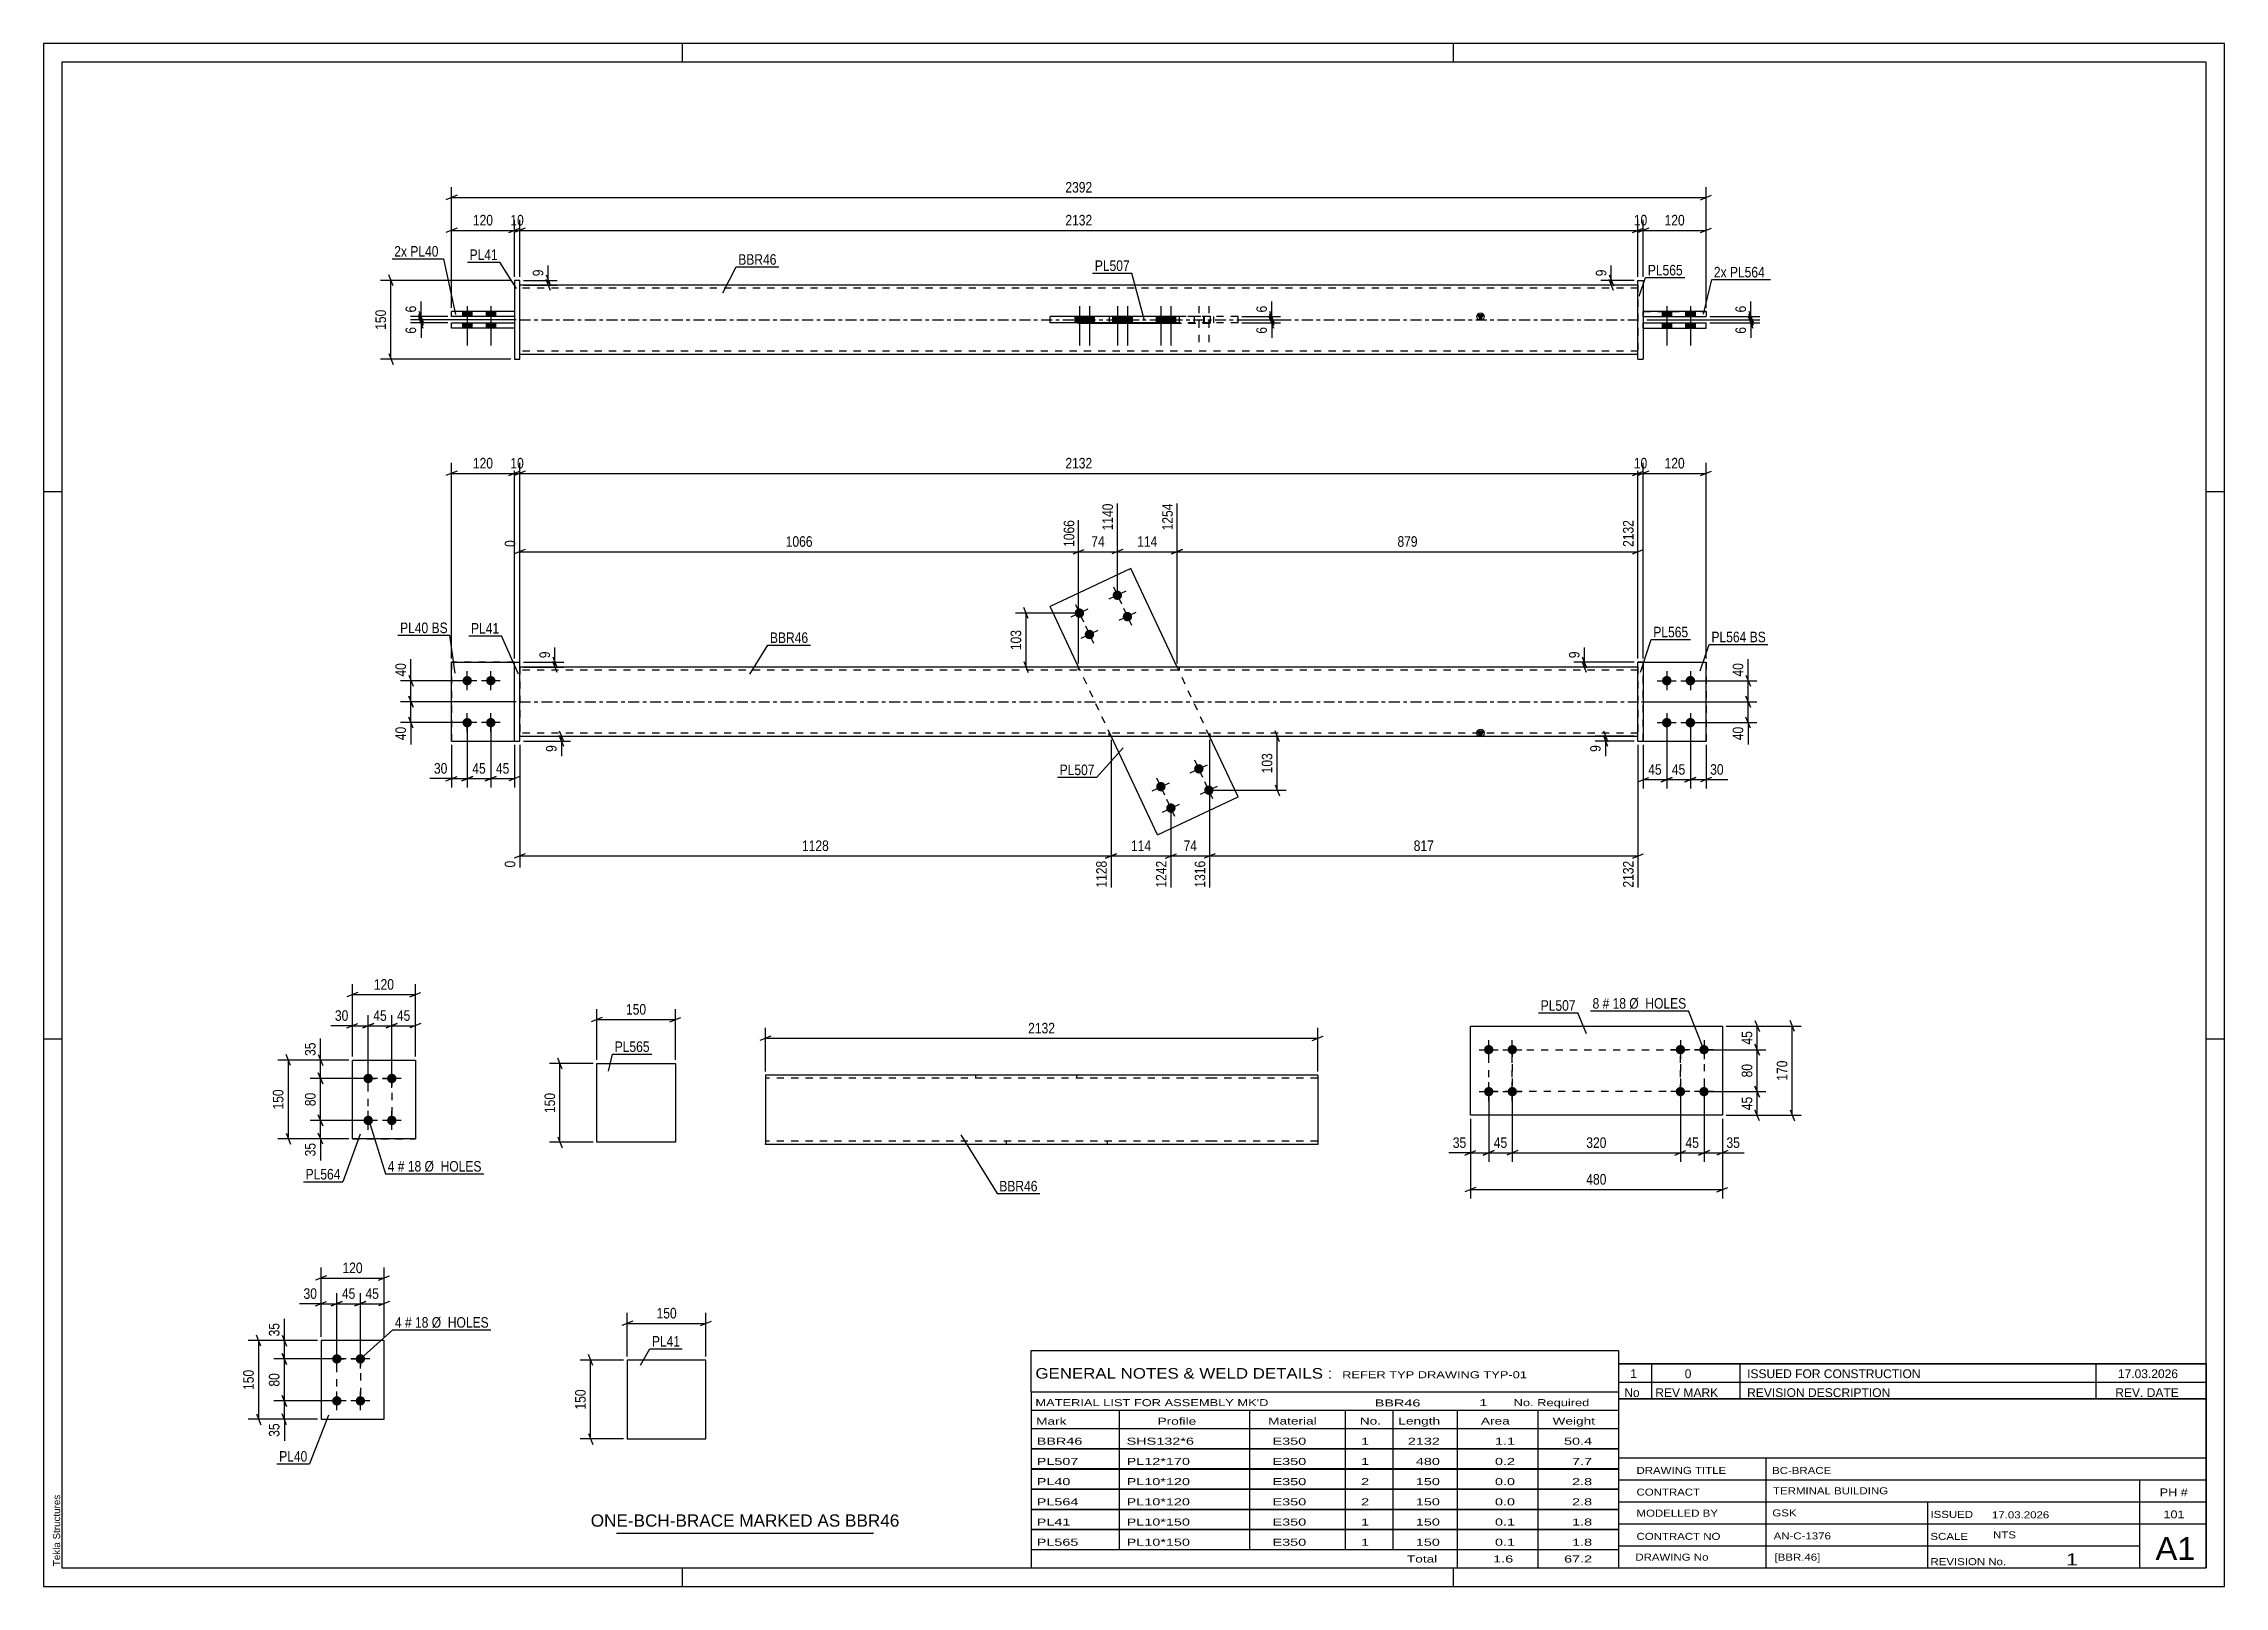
# Model space of a CAD drawing. Header units: millimetres. Extents: x 0 to 594, y 0 to 420.
import ezdxf

# ---------------------------------------------------------------- set-up
doc = ezdxf.new("R2010")
doc.units = ezdxf.units.MM
doc.linetypes.add('DXK_LINE_DOT2', pattern=[3.9198, 1.9599, -1.9599])
doc.linetypes.add('DXK_LINE_DOT3', pattern=[5.9187, 2.979, -0.9799, 0.9799, -0.9799])
doc.styles.add('Arial', font='ARIAL.TTF', dxfattribs={"height": 0.2})
doc.styles.add('Arial Narrow', font='ARIALN.TTF', dxfattribs={"height": 0.2})

# ---------------------------------------------------------------- blocks, each defined once
blk = doc.blocks.new('Unknown-585637004-1129')
at = {"color": 5, "linetype": 'Continuous'}
for p, q in [((594, 420), (0, 420)), ((0, 420), (0, 0)), ((174, 415), (174, 420)), ((384, 415), (384, 420)), ((594, 0), (594, 420)), ((589, 415), (5, 415)), ((5, 415), (5, 5)), ((589, 5), (589, 415)), ((5, 298), (0, 298)), ((594, 298), (589, 298)), ((5, 149), (0, 149)), ((594, 149), (589, 149)), ((0, 0), (594, 0)), ((5, 5), (589, 5)), ((174, 0), (174, 5)), ((384, 0), (384, 5))]:
    blk.add_line(p, q, dxfattribs=at)
at = {"color": 174, "linetype": 'Continuous', "style": 'Arial'}
blk.add_text('Tekla Structures', height=1.9102, rotation=90, dxfattribs=at).set_placement((4.5, 5.5))
blk = doc.blocks.new('Part-585637004-4359 - 4358')
at = {"color": 2, "linetype": 'Continuous'}
for p, q in [((92.72, 66.93), (75.58, 66.93)), ((75.58, 66.93), (75.58, 45.5)), ((92.72, 45.5), (92.72, 66.93)), ((75.58, 45.5), (92.72, 45.5))]:
    blk.add_line(p, q, dxfattribs=at)
blk = doc.blocks.new('Bolt-585637004-4360 - 4358')
at = {"linetype": 'Continuous'}
for points in [[(79.86, 60.64, -1), (79.86, 63.21, -1)], [(86.29, 60.64, -1), (86.29, 63.21, -1)], [(79.86, 49.21, -1), (79.86, 51.78, -1)], [(86.29, 49.21, -1), (86.29, 51.78, -1)]]:
    blk.add_hatch(color=1, dxfattribs=at).paths.add_polyline_path(points)
at = {"color": 1, "linetype": 'Continuous'}
for p, q in [((82.43, 61.93), (77.29, 61.93)), ((79.86, 59.35), (79.86, 64.5)), ((88.86, 61.93), (83.72, 61.93)), ((86.29, 59.35), (86.29, 64.5)), ((82.43, 50.5), (77.29, 50.5)), ((79.86, 47.93), (79.86, 53.07)), ((88.86, 50.5), (83.72, 50.5)), ((86.29, 47.93), (86.29, 53.07))]:
    blk.add_line(p, q, dxfattribs=at)
blk = doc.blocks.new('Part-585637004-1603 - 1587')
at = {"color": 2, "linetype": 'Continuous'}
for p, q in [((84.13, 143.27), (101.27, 143.27)), ((84.13, 121.85), (84.13, 143.27)), ((101.27, 143.27), (101.27, 143.27)), ((101.27, 143.27), (101.27, 121.85)), ((101.27, 121.85), (84.13, 121.85)), ((84.13, 121.85), (84.13, 121.85))]:
    blk.add_line(p, q, dxfattribs=at)
at = {"color": 7, "linetype": 'DXK_LINE_DOT2'}
for p, q in [((84.13, 143.27), (101.27, 143.27)), ((84.13, 121.85), (101.27, 121.85)), ((84.13, 121.85), (84.13, 121.85))]:
    blk.add_line(p, q, dxfattribs=at)
blk = doc.blocks.new('Bolt-585637004-1608 - 1587')
at = {"linetype": 'Continuous'}
for points in [[(88.41, 136.99), (88.15, 137.02), (87.89, 137.1), (87.66, 137.23), (87.46, 137.41), (87.3, 137.63), (87.19, 137.88), (87.13, 138.14), (87.13, 138.41), (87.19, 138.67), (87.3, 138.92), (87.46, 139.13), (87.66, 139.31), (87.89, 139.45), (88.15, 139.53), (88.41, 139.56), (88.68, 139.53), (88.94, 139.45), (89.17, 139.31), (89.37, 139.13), (89.53, 138.92), (89.64, 138.67), (89.69, 138.41), (89.69, 138.14), (89.64, 137.88), (89.53, 137.63), (89.37, 137.41), (89.17, 137.23), (88.94, 137.1), (88.68, 137.02)], [(94.84, 136.99), (94.57, 137.02), (94.32, 137.1), (94.09, 137.23), (93.89, 137.41), (93.73, 137.63), (93.62, 137.88), (93.56, 138.14), (93.56, 138.41), (93.62, 138.67), (93.73, 138.92), (93.89, 139.13), (94.09, 139.31), (94.32, 139.45), (94.57, 139.53), (94.84, 139.56), (95.11, 139.53), (95.36, 139.45), (95.6, 139.31), (95.8, 139.13), (95.95, 138.92), (96.06, 138.67), (96.12, 138.41), (96.12, 138.14), (96.06, 137.88), (95.95, 137.63), (95.8, 137.41), (95.6, 137.23), (95.36, 137.1), (95.11, 137.02)], [(88.41, 125.56), (88.15, 125.59), (87.89, 125.67), (87.66, 125.81), (87.46, 125.99), (87.3, 126.2), (87.19, 126.45), (87.13, 126.71), (87.13, 126.98), (87.19, 127.24), (87.3, 127.49), (87.46, 127.71), (87.66, 127.89), (87.89, 128.02), (88.15, 128.1), (88.41, 128.13), (88.68, 128.1), (88.94, 128.02), (89.17, 127.89), (89.37, 127.71), (89.53, 127.49), (89.64, 127.24), (89.69, 126.98), (89.69, 126.71), (89.64, 126.45), (89.53, 126.2), (89.37, 125.99), (89.17, 125.81), (88.94, 125.67), (88.68, 125.59)], [(94.84, 125.56), (94.57, 125.59), (94.32, 125.67), (94.09, 125.81), (93.89, 125.99), (93.73, 126.2), (93.62, 126.45), (93.56, 126.71), (93.56, 126.98), (93.62, 127.24), (93.73, 127.49), (93.89, 127.71), (94.09, 127.89), (94.32, 128.02), (94.57, 128.1), (94.84, 128.13), (95.11, 128.1), (95.36, 128.02), (95.6, 127.89), (95.8, 127.71), (95.95, 127.49), (96.06, 127.24), (96.12, 126.98), (96.12, 126.71), (96.06, 126.45), (95.95, 126.2), (95.8, 125.99), (95.6, 125.81), (95.36, 125.67), (95.11, 125.59)]]:
    blk.add_hatch(color=1, dxfattribs=at).paths.add_polyline_path(points)
at = {"color": 1, "linetype": 'Continuous'}
for p, q in [((90.98, 138.27), (85.84, 138.27)), ((88.41, 135.7), (88.41, 140.85)), ((97.41, 138.27), (92.27, 138.27)), ((94.84, 135.7), (94.84, 140.85)), ((90.98, 126.85), (85.84, 126.85)), ((88.41, 124.27), (88.41, 129.42)), ((97.41, 126.85), (92.27, 126.85)), ((94.84, 124.27), (94.84, 129.42))]:
    blk.add_line(p, q, dxfattribs=at)
blk = doc.blocks.new('Bolt-585637004-1959 - 1945')
at = {"linetype": 'Continuous'}
for points in [[(293.63, 270.37, -1), (291.31, 269.27, -1)], [(283.29, 265.51, -1), (280.96, 264.41, -1)], [(296.37, 264.55, -1), (294.04, 263.45, -1)], [(286.02, 259.69, -1), (283.69, 258.6, -1)]]:
    blk.add_hatch(color=1, dxfattribs=at).paths.add_polyline_path(points)
at = {"color": 1, "linetype": 'Continuous'}
for p, q in [((294.8, 270.91), (290.14, 268.73)), ((291.38, 272.15), (293.56, 267.49)), ((284.45, 266.05), (279.8, 263.87)), ((281.03, 267.29), (283.22, 262.63)), ((283.76, 261.47), (285.95, 256.81)), ((297.53, 265.09), (292.88, 262.91)), ((294.11, 266.33), (296.3, 261.67)), ((287.19, 260.24), (282.53, 258.05))]:
    blk.add_line(p, q, dxfattribs=at)
blk = doc.blocks.new('Part-585637004-1951 - 1945')
at = {"linetype": 'Continuous'}
blk.add_hatch(color=2, dxfattribs=at).paths.add_polyline_path([(391.4, 231.42), (390.6, 232.82), (392.2, 232.82)])
at = {"color": 2, "linetype": 'Continuous'}
for p, q in [((434.26, 250.28), (129.67, 250.28)), ((391.4, 231.42), (390.6, 232.82)), ((390.6, 232.82), (392.2, 232.82)), ((392.2, 232.82), (391.4, 231.42)), ((129.67, 231.42), (434.26, 231.42))]:
    blk.add_line(p, q, dxfattribs=at)
at = {"color": 7, "linetype": 'DXK_LINE_DOT2'}
for p, q in [((129.67, 250.28), (129.67, 231.42)), ((281.77, 250.28), (281.77, 249.42)), ((309.29, 250.28), (309.29, 249.42)), ((434.26, 250.28), (434.26, 231.42)), ((434.26, 249.42), (129.67, 249.42)), ((434.26, 232.28), (129.67, 232.28)), ((290.23, 231.42), (290.23, 232.28)), ((317.75, 231.42), (317.75, 232.28))]:
    blk.add_line(p, q, dxfattribs=at)
at = {"color": 7, "linetype": 'DXK_LINE_DOT3'}
blk.add_line((129.67, 240.85), (434.26, 240.85), dxfattribs=at)
at = {"color": 2, "linetype": 'Continuous'}
blk.add_circle((391.4, 232.32), 1, dxfattribs=at)
blk = doc.blocks.new('Part-585637004-1956 - 1945')
at = {"color": 2, "linetype": 'Continuous'}
for p, q in [((435.69, 251.57), (452.83, 251.57)), ((452.83, 251.57), (452.83, 251.57)), ((452.83, 230.14), (452.83, 251.57)), ((435.69, 230.14), (452.83, 230.14))]:
    blk.add_line(p, q, dxfattribs=at)
at = {"color": 7, "linetype": 'DXK_LINE_DOT2'}
for p, q in [((435.69, 251.57), (452.83, 251.57)), ((435.69, 230.14), (435.69, 251.57)), ((452.83, 251.57), (452.83, 251.57)), ((435.69, 230.14), (435.69, 230.14)), ((435.69, 230.14), (452.83, 230.14))]:
    blk.add_line(p, q, dxfattribs=at)
blk = doc.blocks.new('Bolt-585637004-1958 - 1945')
at = {"linetype": 'Continuous'}
for points in [[(313.5, 222.01, -1), (315.83, 223.11, -1)], [(303.16, 217.16, -1), (305.48, 218.25, -1)], [(316.23, 216.2, -1), (318.56, 217.29, -1)], [(305.89, 211.34, -1), (308.22, 212.43, -1)]]:
    blk.add_hatch(color=1, dxfattribs=at).paths.add_polyline_path(points)
at = {"color": 1, "linetype": 'Continuous'}
for p, q in [((305.41, 215.38), (303.23, 220.03)), ((312.34, 221.47), (316.99, 223.65)), ((315.76, 220.23), (313.57, 224.89)), ((301.99, 216.61), (306.65, 218.8)), ((308.15, 209.56), (305.96, 214.21)), ((315.07, 215.65), (319.72, 217.84)), ((318.49, 214.42), (316.3, 219.07)), ((304.73, 210.79), (309.38, 212.98))]:
    blk.add_line(p, q, dxfattribs=at)
blk = doc.blocks.new('Bolt-585637004-1960 - 1945')
at = {"linetype": 'Continuous'}
for points in [[(115.38, 245.28, -1), (115.38, 247.85, -1)], [(121.81, 245.28, -1), (121.81, 247.85, -1)], [(115.38, 233.85, -1), (115.38, 236.42, -1)], [(121.81, 233.85, -1), (121.81, 236.42, -1)]]:
    blk.add_hatch(color=1, dxfattribs=at).paths.add_polyline_path(points)
at = {"color": 1, "linetype": 'Continuous'}
for p, q in [((117.96, 246.57), (112.81, 246.57)), ((115.38, 243.99), (115.38, 249.14)), ((124.38, 246.57), (119.24, 246.57)), ((121.81, 243.99), (121.81, 249.14)), ((115.38, 232.57), (115.38, 237.71)), ((121.81, 232.57), (121.81, 237.71)), ((117.96, 235.14), (112.81, 235.14)), ((124.38, 235.14), (119.24, 235.14))]:
    blk.add_line(p, q, dxfattribs=at)
blk = doc.blocks.new('Bolt-585637004-1961 - 1945')
at = {"linetype": 'Continuous'}
for points in [[(442.12, 247.85), (442.38, 247.82), (442.64, 247.74), (442.87, 247.61), (443.07, 247.43), (443.23, 247.21), (443.34, 246.96), (443.39, 246.7), (443.39, 246.43), (443.34, 246.17), (443.23, 245.92), (443.07, 245.71), (442.87, 245.53), (442.64, 245.39), (442.38, 245.31), (442.12, 245.28), (441.85, 245.31), (441.59, 245.39), (441.36, 245.53), (441.16, 245.71), (441, 245.92), (440.89, 246.17), (440.84, 246.43), (440.84, 246.7), (440.89, 246.96), (441, 247.21), (441.16, 247.43), (441.36, 247.61), (441.59, 247.74), (441.85, 247.82)], [(448.54, 247.85), (448.81, 247.82), (449.07, 247.74), (449.3, 247.61), (449.5, 247.43), (449.66, 247.21), (449.77, 246.96), (449.82, 246.7), (449.82, 246.43), (449.77, 246.17), (449.66, 245.92), (449.5, 245.71), (449.3, 245.53), (449.07, 245.39), (448.81, 245.31), (448.54, 245.28), (448.28, 245.31), (448.02, 245.39), (447.79, 245.53), (447.59, 245.71), (447.43, 245.92), (447.32, 246.17), (447.27, 246.43), (447.27, 246.7), (447.32, 246.96), (447.43, 247.21), (447.59, 247.43), (447.79, 247.61), (448.02, 247.74), (448.28, 247.82)], [(442.12, 236.42), (442.38, 236.4), (442.64, 236.31), (442.87, 236.18), (443.07, 236), (443.23, 235.78), (443.34, 235.53), (443.39, 235.27), (443.39, 235), (443.34, 234.74), (443.23, 234.49), (443.07, 234.28), (442.87, 234.1), (442.64, 233.96), (442.38, 233.88), (442.12, 233.85), (441.85, 233.88), (441.59, 233.96), (441.36, 234.1), (441.16, 234.28), (441, 234.49), (440.89, 234.74), (440.84, 235), (440.84, 235.27), (440.89, 235.53), (441, 235.78), (441.16, 236), (441.36, 236.18), (441.59, 236.31), (441.85, 236.4)], [(448.54, 236.42), (448.81, 236.4), (449.07, 236.31), (449.3, 236.18), (449.5, 236), (449.66, 235.78), (449.77, 235.53), (449.82, 235.27), (449.82, 235), (449.77, 234.74), (449.66, 234.49), (449.5, 234.28), (449.3, 234.1), (449.07, 233.96), (448.81, 233.88), (448.54, 233.85), (448.28, 233.88), (448.02, 233.96), (447.79, 234.1), (447.59, 234.28), (447.43, 234.49), (447.32, 234.74), (447.27, 235), (447.27, 235.27), (447.32, 235.53), (447.43, 235.78), (447.59, 236), (447.79, 236.18), (448.02, 236.31), (448.28, 236.4)]]:
    blk.add_hatch(color=1, dxfattribs=at).paths.add_polyline_path(points)
at = {"color": 1, "linetype": 'Continuous'}
for p, q in [((439.54, 246.57), (444.69, 246.57)), ((442.12, 249.14), (442.12, 243.99)), ((445.97, 246.57), (451.12, 246.57)), ((448.54, 249.14), (448.54, 243.99)), ((442.12, 237.71), (442.12, 232.57)), ((448.54, 237.71), (448.54, 232.57)), ((439.54, 235.14), (444.69, 235.14)), ((445.97, 235.14), (451.12, 235.14))]:
    blk.add_line(p, q, dxfattribs=at)
blk = doc.blocks.new('Part-585637004-1966 - 1945')
at = {"color": 2, "linetype": 'Continuous'}
for p, q in [((296.16, 277.08), (274.18, 266.75)), ((308.75, 250.28), (296.16, 277.08)), ((281.92, 250.28), (274.18, 266.75)), ((303.36, 204.63), (290.77, 231.42)), ((325.34, 214.95), (317.6, 231.42)), ((303.36, 204.63), (325.34, 214.95))]:
    blk.add_line(p, q, dxfattribs=at)
at = {"color": 7, "linetype": 'DXK_LINE_DOT2'}
for p, q in [((290.77, 231.42), (281.92, 250.28)), ((317.6, 231.42), (308.75, 250.28))]:
    blk.add_line(p, q, dxfattribs=at)
blk = doc.blocks.new('Part-585637004-1971 - 1945')
at = {"color": 2, "linetype": 'Continuous'}
for p, q in [((128.24, 230.14), (128.24, 251.57)), ((128.24, 251.57), (129.67, 251.57)), ((129.67, 230.14), (129.67, 251.57)), ((128.24, 230.14), (129.67, 230.14))]:
    blk.add_line(p, q, dxfattribs=at)
blk = doc.blocks.new('Part-585637004-1976 - 1945')
at = {"color": 7, "linetype": 'DXK_LINE_DOT2'}
for p, q in [((128.24, 251.57), (111.1, 251.57)), ((111.1, 251.57), (111.1, 230.14)), ((128.24, 230.14), (128.24, 251.57)), ((111.1, 230.14), (128.24, 230.14))]:
    blk.add_line(p, q, dxfattribs=at)
blk = doc.blocks.new('Part-585637004-1981 - 1945')
at = {"color": 2, "linetype": 'Continuous'}
for p, q in [((111.1, 230.14), (111.1, 251.57)), ((111.1, 251.57), (128.24, 251.57)), ((111.1, 230.14), (128.24, 230.14))]:
    blk.add_line(p, q, dxfattribs=at)
at = {"color": 7, "linetype": 'DXK_LINE_DOT2'}
blk.add_line((128.24, 230.14), (128.24, 251.57), dxfattribs=at)
blk = doc.blocks.new('Part-585637004-1986 - 1945')
at = {"color": 2, "linetype": 'Continuous'}
for p, q in [((435.69, 251.57), (434.26, 251.57)), ((434.26, 230.14), (434.26, 251.57)), ((435.69, 251.57), (435.69, 230.14)), ((434.26, 230.14), (434.26, 230.14)), ((434.26, 230.14), (435.69, 230.14))]:
    blk.add_line(p, q, dxfattribs=at)
at = {"color": 7, "linetype": 'DXK_LINE_DOT2'}
for p, q in [((434.26, 251.57), (434.26, 251.57)), ((434.26, 251.57), (435.69, 251.57)), ((435.69, 251.57), (435.69, 251.57)), ((434.26, 230.14), (435.69, 230.14))]:
    blk.add_line(p, q, dxfattribs=at)
blk = doc.blocks.new('Part-585637004-1992 - 1945')
at = {"color": 7, "linetype": 'DXK_LINE_DOT2'}
for p, q in [((435.69, 251.57), (452.83, 251.57)), ((435.69, 230.14), (435.69, 251.57)), ((435.69, 251.57), (452.83, 251.57)), ((452.83, 251.57), (452.83, 251.57)), ((452.83, 251.57), (452.83, 230.14)), ((435.69, 230.14), (435.69, 230.14)), ((435.69, 230.14), (452.83, 230.14)), ((435.69, 230.14), (452.83, 230.14))]:
    blk.add_line(p, q, dxfattribs=at)
blk = doc.blocks.new('Bolt-585637004-2427 - 2414')
at = {"linetype": 'Continuous'}
for points in [[(283.41, 345.69), (280.84, 345.69), (280.84, 343.97), (283.41, 343.97)], [(286.14, 345.69), (283.57, 345.69), (283.57, 343.97), (286.14, 343.97)], [(293.76, 345.69), (291.18, 345.69), (291.18, 343.97), (293.76, 343.97)], [(296.49, 345.69), (293.92, 345.69), (293.92, 343.97), (296.49, 343.97)]]:
    blk.add_hatch(color=1, dxfattribs=at).paths.add_polyline_path(points)
at = {"color": 1, "linetype": 'Continuous'}
for p, q in [((280.84, 345.69), (280.84, 343.97)), ((282.13, 348.54), (282.13, 337.83)), ((283.41, 345.69), (283.41, 343.97)), ((283.57, 345.69), (283.57, 343.97)), ((284.86, 348.54), (284.86, 337.83)), ((286.14, 345.69), (286.14, 343.97)), ((291.18, 345.69), (291.18, 343.97)), ((292.47, 348.54), (292.47, 337.83)), ((293.76, 345.69), (293.76, 343.97)), ((293.92, 345.69), (293.92, 343.97)), ((295.2, 348.54), (295.2, 337.83)), ((296.49, 345.69), (296.49, 343.97))]:
    blk.add_line(p, q, dxfattribs=at)
blk = doc.blocks.new('Part-585637004-2420 - 2414')
at = {"color": 2, "linetype": 'Continuous'}
for p, q in [((111.1, 343.97), (128.24, 343.97)), ((111.1, 342.54), (111.1, 343.97)), ((128.24, 342.54), (111.1, 342.54)), ((128.24, 343.97), (128.24, 342.54))]:
    blk.add_line(p, q, dxfattribs=at)
blk = doc.blocks.new('Part-585637004-2437 - 2414')
at = {"linetype": 'Continuous'}
blk.add_hatch(color=2, dxfattribs=at).paths.add_polyline_path([(391.4, 344.83), (390.6, 346.23), (392.2, 346.23)])
at = {"color": 2, "linetype": 'Continuous'}
for p, q in [((434.26, 354.26), (129.67, 354.26)), ((281.77, 345.69), (281.77, 345.83)), ((281.77, 345.83), (309.29, 345.83)), ((290.23, 345.69), (290.23, 345.83)), ((309.29, 345.83), (309.29, 343.83)), ((391.4, 344.83), (390.6, 346.23)), ((390.6, 346.23), (392.2, 346.23)), ((392.2, 346.23), (391.4, 344.83)), ((281.77, 343.83), (281.77, 343.97)), ((309.29, 343.83), (281.77, 343.83)), ((290.23, 343.97), (290.23, 343.83)), ((434.26, 335.4), (129.67, 335.4))]:
    blk.add_line(p, q, dxfattribs=at)
at = {"color": 7, "linetype": 'DXK_LINE_DOT2'}
for p, q in [((129.67, 335.4), (129.67, 354.26)), ((434.26, 353.4), (129.67, 353.4)), ((434.26, 354.26), (434.26, 335.4)), ((281.77, 343.83), (281.77, 345.69)), ((290.23, 345.83), (290.23, 343.97)), ((309.29, 345.83), (317.75, 345.83)), ((317.75, 345.83), (317.75, 343.83)), ((317.75, 343.83), (309.29, 343.83)), ((434.26, 336.26), (129.67, 336.26))]:
    blk.add_line(p, q, dxfattribs=at)
at = {"color": 7, "linetype": 'DXK_LINE_DOT3'}
blk.add_line((129.67, 344.83), (434.26, 344.83), dxfattribs=at)
at = {"color": 2, "linetype": 'Continuous'}
blk.add_circle((391.4, 345.73), 1, dxfattribs=at)
blk = doc.blocks.new('Part-585637004-2425 - 2414')
at = {"color": 2, "linetype": 'Continuous'}
for p, q in [((434.26, 355.54), (434.26, 355.54)), ((434.26, 334.11), (434.26, 355.54)), ((434.26, 355.54), (435.69, 355.54)), ((435.69, 355.54), (435.69, 355.54)), ((435.69, 355.54), (435.69, 334.11)), ((434.26, 334.11), (435.69, 334.11)), ((434.26, 334.11), (434.26, 334.11)), ((435.69, 334.11), (435.69, 334.11))]:
    blk.add_line(p, q, dxfattribs=at)
at = {"color": 7, "linetype": 'DXK_LINE_DOT2'}
for p, q in [((434.26, 355.54), (434.26, 355.54)), ((434.26, 355.54), (435.69, 355.54)), ((434.26, 334.11), (435.69, 334.11))]:
    blk.add_line(p, q, dxfattribs=at)
blk = doc.blocks.new('Bolt-585637004-2426 - 2414')
at = {"linetype": 'Continuous'}
for points in [[(303.03, 343.97), (305.61, 343.97), (305.61, 345.69), (303.03, 345.69)], [(305.77, 343.97), (308.34, 343.97), (308.34, 345.69), (305.77, 345.69)]]:
    blk.add_hatch(color=1, dxfattribs=at).paths.add_polyline_path(points)
at = {"color": 1, "linetype": 'Continuous'}
for p, q in [((303.03, 345.69), (303.03, 343.97)), ((304.32, 348.54), (304.32, 337.83)), ((305.61, 345.69), (305.61, 343.97)), ((305.77, 345.69), (305.77, 343.97)), ((307.05, 348.54), (307.05, 337.83)), ((308.34, 345.69), (308.34, 343.97))]:
    blk.add_line(p, q, dxfattribs=at)
at = {"color": 1, "linetype": 'DXK_LINE_DOT2'}
for p, q in [((313.38, 345.69), (313.38, 343.97)), ((314.66, 348.54), (314.66, 337.83)), ((315.95, 345.69), (315.95, 343.97)), ((316.11, 345.69), (316.11, 343.97)), ((317.4, 348.54), (317.4, 337.83)), ((318.68, 345.69), (318.68, 343.97))]:
    blk.add_line(p, q, dxfattribs=at)
blk = doc.blocks.new('Part-585637004-2442 - 2414')
at = {"color": 2, "linetype": 'Continuous'}
for p, q in [((435.69, 343.97), (452.83, 343.97)), ((435.69, 342.54), (435.69, 343.97)), ((435.69, 342.54), (435.69, 342.54)), ((435.69, 342.54), (452.83, 342.54)), ((452.83, 342.54), (452.83, 343.97))]:
    blk.add_line(p, q, dxfattribs=at)
at = {"color": 7, "linetype": 'DXK_LINE_DOT2'}
for p, q in [((435.69, 343.97), (452.83, 343.97)), ((435.69, 342.54), (452.83, 342.54))]:
    blk.add_line(p, q, dxfattribs=at)
blk = doc.blocks.new('Part-585637004-2447 - 2414')
at = {"color": 2, "linetype": 'Continuous'}
for p, q in [((452.83, 347.11), (435.69, 347.11)), ((435.69, 345.69), (435.69, 347.11)), ((435.69, 345.69), (435.69, 345.69)), ((435.69, 345.69), (452.83, 345.69)), ((452.83, 347.11), (452.83, 345.69))]:
    blk.add_line(p, q, dxfattribs=at)
at = {"color": 7, "linetype": 'DXK_LINE_DOT2'}
for p, q in [((435.69, 347.11), (435.69, 347.11)), ((435.69, 347.11), (452.83, 347.11)), ((435.69, 345.69), (452.83, 345.69)), ((452.83, 347.11), (452.83, 347.11))]:
    blk.add_line(p, q, dxfattribs=at)
blk = doc.blocks.new('Part-585637004-2452 - 2414')
at = {"color": 2, "linetype": 'Continuous'}
for p, q in [((128.24, 347.11), (111.1, 347.11)), ((111.1, 345.69), (111.1, 347.11)), ((128.24, 345.69), (111.1, 345.69)), ((128.24, 347.11), (128.24, 345.69))]:
    blk.add_line(p, q, dxfattribs=at)
blk = doc.blocks.new('Part-585637004-2457 - 2414')
at = {"color": 2, "linetype": 'Continuous'}
for p, q in [((129.67, 355.54), (128.24, 355.54)), ((128.24, 355.54), (128.24, 334.11)), ((129.67, 334.11), (129.67, 355.54)), ((128.24, 334.11), (129.67, 334.11))]:
    blk.add_line(p, q, dxfattribs=at)
blk = doc.blocks.new('Part-585637004-2462 - 2414')
at = {"color": 2, "linetype": 'Continuous'}
for p, q in [((274.18, 343.97), (274.18, 345.69)), ((309.29, 345.69), (274.18, 345.69)), ((296.16, 343.97), (296.16, 345.69)), ((309.29, 343.97), (274.18, 343.97))]:
    blk.add_line(p, q, dxfattribs=at)
at = {"color": 7, "linetype": 'DXK_LINE_DOT2'}
for p, q in [((303.36, 343.97), (303.36, 345.69)), ((325.34, 345.69), (309.29, 345.69)), ((325.34, 343.97), (325.34, 345.69)), ((325.34, 343.97), (309.29, 343.97))]:
    blk.add_line(p, q, dxfattribs=at)
blk = doc.blocks.new('Bolt-585637004-2463 - 2414')
at = {"linetype": 'Continuous'}
for points in [[(114.1, 345.69), (116.67, 345.69), (116.67, 347.11), (114.1, 347.11)], [(114.1, 345.69), (116.67, 345.69), (116.67, 347.11), (114.1, 347.11)], [(120.53, 345.69), (123.1, 345.69), (123.1, 347.11), (120.53, 347.11)], [(120.53, 345.69), (123.1, 345.69), (123.1, 347.11), (120.53, 347.11)], [(114.1, 342.54), (116.67, 342.54), (116.67, 343.97), (114.1, 343.97)], [(114.1, 342.54), (116.67, 342.54), (116.67, 343.97), (114.1, 343.97)], [(120.53, 342.54), (123.1, 342.54), (123.1, 343.97), (120.53, 343.97)], [(120.53, 342.54), (123.1, 342.54), (123.1, 343.97), (120.53, 343.97)]]:
    blk.add_hatch(color=1, dxfattribs=at).paths.add_polyline_path(points)
at = {"color": 1, "linetype": 'Continuous'}
for p, q in [((114.1, 347.11), (114.1, 345.69)), ((114.1, 347.11), (114.1, 345.69)), ((115.38, 348.54), (115.38, 337.83)), ((115.38, 348.54), (115.38, 337.83)), ((116.67, 347.11), (116.67, 345.69)), ((116.67, 347.11), (116.67, 345.69)), ((120.53, 347.11), (120.53, 345.69)), ((120.53, 347.11), (120.53, 345.69)), ((121.81, 348.54), (121.81, 337.83)), ((121.81, 348.54), (121.81, 337.83)), ((123.1, 347.11), (123.1, 345.69)), ((123.1, 347.11), (123.1, 345.69)), ((114.1, 343.97), (114.1, 342.54)), ((114.1, 343.97), (114.1, 342.54)), ((116.67, 343.97), (116.67, 342.54)), ((116.67, 343.97), (116.67, 342.54)), ((120.53, 343.97), (120.53, 342.54)), ((120.53, 343.97), (120.53, 342.54)), ((123.1, 343.97), (123.1, 342.54)), ((123.1, 343.97), (123.1, 342.54))]:
    blk.add_line(p, q, dxfattribs=at)
blk = doc.blocks.new('Bolt-585637004-2464 - 2414')
at = {"linetype": 'Continuous'}
for points in [[(443.4, 347.11), (440.83, 347.11), (440.83, 345.69), (443.4, 345.69)], [(443.4, 347.11), (440.83, 347.11), (440.83, 345.69), (443.4, 345.69)], [(449.83, 347.11), (447.26, 347.11), (447.26, 345.69), (449.83, 345.69)], [(449.83, 347.11), (447.26, 347.11), (447.26, 345.69), (449.83, 345.69)], [(443.4, 343.97), (440.83, 343.97), (440.83, 342.54), (443.4, 342.54)], [(443.4, 343.97), (440.83, 343.97), (440.83, 342.54), (443.4, 342.54)], [(449.83, 343.97), (447.26, 343.97), (447.26, 342.54), (449.83, 342.54)], [(449.83, 343.97), (447.26, 343.97), (447.26, 342.54), (449.83, 342.54)]]:
    blk.add_hatch(color=1, dxfattribs=at).paths.add_polyline_path(points)
at = {"color": 1, "linetype": 'Continuous'}
for p, q in [((440.83, 347.11), (440.83, 345.69)), ((440.83, 347.11), (440.83, 345.69)), ((442.12, 348.54), (442.12, 337.83)), ((442.12, 348.54), (442.12, 337.83)), ((443.4, 347.11), (443.4, 345.69)), ((443.4, 347.11), (443.4, 345.69)), ((447.26, 347.11), (447.26, 345.69)), ((447.26, 347.11), (447.26, 345.69)), ((448.54, 348.54), (448.54, 337.83)), ((448.54, 348.54), (448.54, 337.83)), ((449.83, 347.11), (449.83, 345.69)), ((449.83, 347.11), (449.83, 345.69)), ((440.83, 343.97), (440.83, 342.54)), ((440.83, 343.97), (440.83, 342.54)), ((443.4, 343.97), (443.4, 342.54)), ((443.4, 343.97), (443.4, 342.54)), ((447.26, 343.97), (447.26, 342.54)), ((447.26, 343.97), (447.26, 342.54)), ((449.83, 343.97), (449.83, 342.54)), ((449.83, 343.97), (449.83, 342.54))]:
    blk.add_line(p, q, dxfattribs=at)
blk = doc.blocks.new('Part-585637004-4368 - 4367')
at = {"color": 2, "linetype": 'Continuous'}
for p, q in [((180.42, 61.59), (158.99, 61.59)), ((158.99, 61.59), (158.99, 40.16)), ((180.42, 40.16), (180.42, 61.59)), ((158.99, 40.16), (180.42, 40.16))]:
    blk.add_line(p, q, dxfattribs=at)
blk = doc.blocks.new('Part-585637004-1563 - 1547')
at = {"color": 2, "linetype": 'Continuous'}
for p, q in [((150.65, 120.89), (150.65, 142.31)), ((150.65, 142.31), (172.08, 142.31)), ((172.08, 142.31), (172.08, 120.89)), ((172.08, 120.89), (150.65, 120.89))]:
    blk.add_line(p, q, dxfattribs=at)
blk = doc.blocks.new('Part-585637004-1530 - 1514')
at = {"color": 2, "linetype": 'Continuous'}
for p, q in [((196.6, 139.2), (196.6, 120.48)), ((225.17, 139.2), (196.6, 139.2)), ((318.39, 139.2), (225.27, 139.2)), ((347.06, 139.2), (318.49, 139.2)), ((347.06, 139.2), (347.06, 120.34)), ((196.6, 120.34), (196.6, 120.48)), ((225.17, 120.34), (196.6, 120.34)), ((318.39, 120.34), (225.27, 120.34)), ((347.06, 120.34), (318.49, 120.34))]:
    blk.add_line(p, q, dxfattribs=at)
at = {"color": 7, "linetype": 'DXK_LINE_DOT2'}
for p, q in [((225.17, 138.34), (196.6, 138.34)), ((318.39, 138.34), (225.27, 138.34)), ((253.84, 139.2), (253.84, 138.34)), ((281.36, 139.2), (281.36, 138.34)), ((347.06, 138.34), (318.49, 138.34)), ((196.6, 121.2), (196.6, 121.27)), ((225.17, 121.2), (196.6, 121.2)), ((318.39, 121.2), (225.27, 121.2)), ((262.3, 120.34), (262.3, 121.2)), ((289.82, 120.34), (289.82, 121.2)), ((347.06, 121.2), (318.49, 121.2)), ((347.06, 121.2), (347.06, 121.27))]:
    blk.add_line(p, q, dxfattribs=at)
blk = doc.blocks.new('Bolt-585637004-4376 - 4374')
at = {"linetype": 'Continuous'}
for points in [[(445.83, 144.83, -1), (445.83, 147.4, -1)], [(452.26, 144.83, -1), (452.26, 147.4, -1)], [(445.83, 133.4, -1), (445.83, 135.97, -1)], [(452.26, 133.4, -1), (452.26, 135.97, -1)]]:
    blk.add_hatch(color=1, dxfattribs=at).paths.add_polyline_path(points)
at = {"color": 1, "linetype": 'Continuous'}
for p, q in [((445.83, 148.68), (445.83, 143.54)), ((452.26, 148.68), (452.26, 143.54)), ((448.4, 146.11), (443.26, 146.11)), ((454.83, 146.11), (449.69, 146.11)), ((445.83, 137.26), (445.83, 132.11)), ((452.26, 137.26), (452.26, 132.11)), ((448.4, 134.68), (443.26, 134.68)), ((454.83, 134.68), (449.69, 134.68))]:
    blk.add_line(p, q, dxfattribs=at)
blk = doc.blocks.new('Part-585637004-4375 - 4374')
at = {"color": 2, "linetype": 'Continuous'}
for p, q in [((388.62, 152.54), (457.26, 152.54)), ((388.62, 128.26), (388.62, 152.54)), ((457.26, 152.54), (457.26, 128.26)), ((457.26, 128.26), (388.62, 128.26))]:
    blk.add_line(p, q, dxfattribs=at)
blk = doc.blocks.new('Bolt-585637004-4377 - 4374')
at = {"linetype": 'Continuous'}
for points in [[(393.62, 147.4, -1), (393.62, 144.83, -1)], [(400.05, 147.4, -1), (400.05, 144.83, -1)], [(393.62, 135.97, -1), (393.62, 133.4, -1)], [(400.05, 135.97, -1), (400.05, 133.4, -1)]]:
    blk.add_hatch(color=1, dxfattribs=at).paths.add_polyline_path(points)
at = {"color": 1, "linetype": 'Continuous'}
for p, q in [((393.62, 143.54), (393.62, 148.68)), ((400.05, 143.54), (400.05, 148.68)), ((391.05, 146.11), (396.19, 146.11)), ((397.47, 146.11), (402.62, 146.11)), ((393.62, 132.11), (393.62, 137.26)), ((400.05, 132.11), (400.05, 137.26)), ((391.05, 134.68), (396.19, 134.68)), ((397.47, 134.68), (402.62, 134.68))]:
    blk.add_line(p, q, dxfattribs=at)
blk = doc.blocks.new('Rectangle-585637004-4654 - 4358')
at = {"color": 1, "linetype": 'DXK_LINE_DOT2'}
blk.add_lwpolyline([(79.86, 61.93), (86.29, 61.93), (86.29, 50.5), (79.86, 50.5), (79.86, 61.93)], close=True, dxfattribs=at)
blk = doc.blocks.new('Rectangle-585637004-1723 - 1587')
at = {"color": 1, "linetype": 'DXK_LINE_DOT2'}
blk.add_lwpolyline([(88.41, 138.27), (94.84, 138.27), (94.84, 126.85), (88.41, 126.85), (88.41, 138.27)], close=True, dxfattribs=at)
blk = doc.blocks.new('Rectangle-585637004-4742 - 4374')
at = {"color": 1, "linetype": 'DXK_LINE_DOT2'}
blk.add_lwpolyline([(393.62, 146.11), (400.05, 146.11), (400.05, 134.68), (393.62, 134.68), (393.62, 146.11)], close=True, dxfattribs=at)
blk = doc.blocks.new('Rectangle-585637004-4752 - 4374')
at = {"color": 1, "linetype": 'DXK_LINE_DOT2'}
blk.add_lwpolyline([(400.05, 146.11), (445.83, 146.11), (445.83, 134.68), (400.05, 134.68), (400.05, 146.11)], close=True, dxfattribs=at)
blk = doc.blocks.new('Rectangle-585637004-4762 - 4374')
at = {"color": 1, "linetype": 'DXK_LINE_DOT2'}
blk.add_lwpolyline([(445.83, 146.11), (452.26, 146.11), (452.26, 134.68), (445.83, 134.68), (445.83, 146.11)], close=True, dxfattribs=at)
blk = doc.blocks.new('StraightDimension-585637004-4387 - 4358')
at = {"color": 7, "linetype": 'Continuous'}
for p, q in [((78.86, 50.5), (62.73, 50.5)), ((64.98, 52), (66.18, 49)), ((65.58, 45.5), (65.58, 50.5)), ((74.58, 45.5), (62.73, 45.5)), ((66.18, 44), (64.98, 47))]:
    blk.add_line(p, q, dxfattribs=at)
at = {"color": 0}
blk.add_wipeout([(64.83, 44.97), (60.63, 44.97), (60.63, 40.12), (64.83, 40.12)], dxfattribs=at)
at = {"color": 7, "linetype": 'Continuous'}
blk.add_line((65.58, 45.5), (65.58, 39.59), dxfattribs=at)
blk.add_line((65.58, 45.5), (65.58, 39.59), dxfattribs=at)
at = {"color": 3, "style": 'Arial Narrow'}
blk.add_text('35', height=2.863, rotation=90.00021, dxfattribs=at).set_placement((64.23, 40.72))
blk = doc.blocks.new('StraightDimension-585637004-4385 - 4358')
at = {"color": 7, "linetype": 'Continuous'}
for p, q in [((74.58, 66.93), (62.73, 66.93)), ((64.98, 68.43), (66.18, 65.43)), ((65.58, 61.93), (65.58, 66.93)), ((78.86, 61.93), (62.73, 61.93)), ((66.18, 60.43), (64.98, 63.43))]:
    blk.add_line(p, q, dxfattribs=at)
at = {"color": 0}
blk.add_wipeout([(64.83, 72.31), (60.63, 72.31), (60.63, 67.45), (64.83, 67.45)], dxfattribs=at)
at = {"color": 7, "linetype": 'Continuous'}
blk.add_line((65.58, 66.93), (65.58, 72.83), dxfattribs=at)
blk.add_line((65.58, 66.93), (65.58, 72.83), dxfattribs=at)
at = {"color": 3, "style": 'Arial Narrow'}
blk.add_text('35', height=2.863, rotation=90.00021, dxfattribs=at).set_placement((64.23, 68.05))
blk = doc.blocks.new('StraightDimension-585637004-4386 - 4358')
at = {"color": 7, "linetype": 'Continuous'}
for p, q in [((78.86, 61.93), (62.73, 61.93)), ((64.98, 63.43), (66.18, 60.43)), ((65.58, 50.5), (65.58, 61.93)), ((78.86, 50.5), (62.73, 50.5)), ((66.18, 49), (64.98, 52))]:
    blk.add_line(p, q, dxfattribs=at)
at = {"color": 0}
blk.add_wipeout([(64.83, 58.64), (60.63, 58.64), (60.63, 53.78), (64.83, 53.78)], dxfattribs=at)
at = {"color": 3, "style": 'Arial Narrow'}
blk.add_text('80', height=2.863, rotation=90.00021, dxfattribs=at).set_placement((64.23, 54.38))
blk = doc.blocks.new('StraightDimension-585637004-4397 - 4358')
at = {"color": 7, "linetype": 'Continuous'}
for p, q in [((74.58, 66.93), (55.73, 66.93)), ((59.18, 65.43), (57.98, 68.43)), ((58.58, 45.5), (58.58, 66.93)), ((74.58, 45.5), (55.73, 45.5)), ((57.98, 47), (59.18, 44))]:
    blk.add_line(p, q, dxfattribs=at)
at = {"color": 0}
blk.add_wipeout([(57.83, 59.55), (53.63, 59.55), (53.63, 52.87), (57.83, 52.87)], dxfattribs=at)
at = {"color": 3, "style": 'Arial Narrow'}
blk.add_text('150', height=2.863, rotation=90.00021, dxfattribs=at).set_placement((57.23, 53.47))
blk = doc.blocks.new('StraightDimension-585637004-4401 - 4358')
at = {"color": 7, "linetype": 'Continuous'}
for p, q in [((84.79, 76.33), (87.79, 77.53)), ((86.29, 62.93), (86.29, 79.78)), ((94.22, 77.53), (91.22, 76.33)), ((92.72, 67.93), (92.72, 79.78)), ((86.29, 76.93), (92.72, 76.93))]:
    blk.add_line(p, q, dxfattribs=at)
at = {"color": 0}
blk.add_wipeout([(91.93, 77.68), (91.93, 81.88), (87.08, 81.88), (87.08, 77.68)], dxfattribs=at)
at = {"color": 3, "style": 'Arial Narrow'}
blk.add_text('45', height=2.863, dxfattribs=at).set_placement((87.68, 78.28))
blk = doc.blocks.new('StraightDimension-585637004-4402 - 4358')
at = {"color": 7, "linetype": 'Continuous'}
for p, q in [((78.36, 76.33), (81.36, 77.53)), ((79.86, 62.93), (79.86, 79.78)), ((87.79, 77.53), (84.79, 76.33)), ((86.29, 62.93), (86.29, 79.78)), ((79.86, 76.93), (86.29, 76.93))]:
    blk.add_line(p, q, dxfattribs=at)
at = {"color": 0}
blk.add_wipeout([(85.5, 77.68), (85.5, 81.88), (80.65, 81.88), (80.65, 77.68)], dxfattribs=at)
at = {"color": 3, "style": 'Arial Narrow'}
blk.add_text('45', height=2.863, dxfattribs=at).set_placement((81.25, 78.28))
blk = doc.blocks.new('StraightDimension-585637004-4403 - 4358')
at = {"color": 7, "linetype": 'Continuous'}
for p, q in [((74.08, 76.33), (77.08, 77.53)), ((75.58, 67.93), (75.58, 79.78)), ((81.36, 77.53), (78.36, 76.33)), ((79.86, 62.93), (79.86, 79.78)), ((75.58, 76.93), (79.86, 76.93))]:
    blk.add_line(p, q, dxfattribs=at)
at = {"color": 0}
blk.add_wipeout([(75.05, 77.68), (75.05, 81.88), (70.2, 81.88), (70.2, 77.68)], dxfattribs=at)
at = {"color": 7, "linetype": 'Continuous'}
blk.add_line((75.58, 76.93), (69.67, 76.93), dxfattribs=at)
blk.add_line((75.58, 76.93), (69.67, 76.93), dxfattribs=at)
at = {"color": 3, "style": 'Arial Narrow'}
blk.add_text('30', height=2.863, dxfattribs=at).set_placement((70.8, 78.28))
blk = doc.blocks.new('StraightDimension-585637004-4413 - 4358')
at = {"color": 7, "linetype": 'Continuous'}
for p, q in [((77.08, 84.53), (74.08, 83.33)), ((75.58, 67.93), (75.58, 86.78)), ((75.58, 83.93), (92.72, 83.93)), ((91.22, 83.33), (94.22, 84.53)), ((92.72, 67.93), (92.72, 86.78))]:
    blk.add_line(p, q, dxfattribs=at)
at = {"color": 0}
blk.add_wipeout([(87.49, 84.68), (87.49, 88.88), (80.81, 88.88), (80.81, 84.68)], dxfattribs=at)
at = {"color": 3, "style": 'Arial Narrow'}
blk.add_text('120', height=2.863, dxfattribs=at).set_placement((81.41, 85.28))
blk = doc.blocks.new('StraightDimension-585637004-1633 - 1587')
at = {"color": 7, "linetype": 'Continuous'}
for p, q in [((83.13, 143.27), (72.56, 143.27)), ((74.81, 144.77), (76.01, 141.77)), ((75.41, 138.27), (75.41, 143.27)), ((87.41, 138.27), (72.56, 138.27)), ((76.01, 136.77), (74.81, 139.77))]:
    blk.add_line(p, q, dxfattribs=at)
at = {"color": 0}
blk.add_wipeout([(74.66, 148.66), (70.46, 148.66), (70.46, 143.8), (74.66, 143.8)], dxfattribs=at)
at = {"color": 7, "linetype": 'Continuous'}
blk.add_line((75.41, 143.27), (75.41, 149.18), dxfattribs=at)
blk.add_line((75.41, 143.27), (75.41, 149.18), dxfattribs=at)
at = {"color": 3, "style": 'Arial Narrow'}
blk.add_text('35', height=2.863, rotation=90.00021, dxfattribs=at).set_placement((74.06, 144.4))
blk = doc.blocks.new('StraightDimension-585637004-1623 - 1587')
at = {"color": 7, "linetype": 'Continuous'}
for p, q in [((87.41, 138.27), (72.56, 138.27)), ((74.81, 139.77), (76.01, 136.77)), ((75.41, 126.85), (75.41, 138.27)), ((87.41, 126.85), (72.56, 126.85)), ((76.01, 125.35), (74.81, 128.35))]:
    blk.add_line(p, q, dxfattribs=at)
at = {"color": 0}
blk.add_wipeout([(74.66, 134.99), (70.46, 134.99), (70.46, 130.13), (74.66, 130.13)], dxfattribs=at)
at = {"color": 3, "style": 'Arial Narrow'}
blk.add_text('80', height=2.863, rotation=90.00021, dxfattribs=at).set_placement((74.06, 130.73))
blk = doc.blocks.new('StraightDimension-585637004-1610 - 1587')
at = {"color": 7, "linetype": 'Continuous'}
for p, q in [((87.41, 126.85), (72.56, 126.85)), ((74.81, 128.35), (76.01, 125.35)), ((75.41, 121.85), (75.41, 126.85)), ((83.13, 121.85), (72.56, 121.85)), ((76.01, 120.35), (74.81, 123.35))]:
    blk.add_line(p, q, dxfattribs=at)
at = {"color": 0}
blk.add_wipeout([(74.66, 121.32), (70.46, 121.32), (70.46, 116.46), (74.66, 116.46)], dxfattribs=at)
at = {"color": 7, "linetype": 'Continuous'}
blk.add_line((75.41, 121.85), (75.41, 115.94), dxfattribs=at)
blk.add_line((75.41, 121.85), (75.41, 115.94), dxfattribs=at)
at = {"color": 3, "style": 'Arial Narrow'}
blk.add_text('35', height=2.863, rotation=90.00021, dxfattribs=at).set_placement((74.06, 117.06))
blk = doc.blocks.new('StraightDimension-585637004-1647 - 1587')
at = {"color": 7, "linetype": 'Continuous'}
for p, q in [((83.13, 143.27), (63.81, 143.27)), ((67.26, 141.77), (66.06, 144.77)), ((66.66, 121.85), (66.66, 143.27)), ((83.13, 121.85), (63.81, 121.85)), ((66.06, 123.35), (67.26, 120.35))]:
    blk.add_line(p, q, dxfattribs=at)
at = {"color": 0}
blk.add_wipeout([(65.91, 135.9), (61.71, 135.9), (61.71, 129.22), (65.91, 129.22)], dxfattribs=at)
at = {"color": 3, "style": 'Arial Narrow'}
blk.add_text('150', height=2.863, rotation=90.00021, dxfattribs=at).set_placement((65.31, 129.82))
blk = doc.blocks.new('StraightDimension-585637004-1664 - 1587')
at = {"color": 7, "linetype": 'Continuous'}
for p, q in [((94.84, 139.27), (94.84, 155.47)), ((101.27, 144.27), (101.27, 155.47)), ((93.34, 152.02), (96.34, 153.22)), ((94.84, 152.62), (101.27, 152.62)), ((102.77, 153.22), (99.77, 152.02))]:
    blk.add_line(p, q, dxfattribs=at)
at = {"color": 0}
blk.add_wipeout([(100.48, 153.37), (100.48, 157.57), (95.63, 157.57), (95.63, 153.37)], dxfattribs=at)
at = {"color": 3, "style": 'Arial Narrow'}
blk.add_text('45', height=2.863, dxfattribs=at).set_placement((96.23, 153.97))
blk = doc.blocks.new('StraightDimension-585637004-1680 - 1587')
at = {"color": 7, "linetype": 'Continuous'}
for p, q in [((88.41, 139.27), (88.41, 155.47)), ((94.84, 139.27), (94.84, 155.47)), ((86.91, 152.02), (89.91, 153.22)), ((88.41, 152.62), (94.84, 152.62)), ((96.34, 153.22), (93.34, 152.02))]:
    blk.add_line(p, q, dxfattribs=at)
at = {"color": 0}
blk.add_wipeout([(94.06, 153.37), (94.06, 157.57), (89.2, 157.57), (89.2, 153.37)], dxfattribs=at)
at = {"color": 3, "style": 'Arial Narrow'}
blk.add_text('45', height=2.863, dxfattribs=at).set_placement((89.8, 153.97))
blk = doc.blocks.new('StraightDimension-585637004-1690 - 1587')
at = {"color": 7, "linetype": 'Continuous'}
for p, q in [((84.13, 144.27), (84.13, 155.47)), ((88.41, 139.27), (88.41, 155.47)), ((82.63, 152.02), (85.63, 153.22)), ((84.13, 152.62), (88.41, 152.62)), ((89.91, 153.22), (86.91, 152.02))]:
    blk.add_line(p, q, dxfattribs=at)
at = {"color": 0}
blk.add_wipeout([(83.6, 153.37), (83.6, 157.57), (78.75, 157.57), (78.75, 153.37)], dxfattribs=at)
at = {"color": 7, "linetype": 'Continuous'}
blk.add_line((84.13, 152.62), (78.22, 152.62), dxfattribs=at)
blk.add_line((84.13, 152.62), (78.22, 152.62), dxfattribs=at)
at = {"color": 3, "style": 'Arial Narrow'}
blk.add_text('30', height=2.863, dxfattribs=at).set_placement((79.35, 153.97))
blk = doc.blocks.new('StraightDimension-585637004-1704 - 1587')
at = {"color": 7, "linetype": 'Continuous'}
for p, q in [((85.63, 161.69), (82.63, 160.49)), ((84.13, 144.27), (84.13, 163.94)), ((84.13, 161.09), (101.27, 161.09)), ((99.77, 160.49), (102.77, 161.69)), ((101.27, 144.27), (101.27, 163.94))]:
    blk.add_line(p, q, dxfattribs=at)
at = {"color": 0}
blk.add_wipeout([(96.04, 161.84), (96.04, 166.04), (89.36, 166.04), (89.36, 161.84)], dxfattribs=at)
at = {"color": 3, "style": 'Arial Narrow'}
blk.add_text('120', height=2.863, dxfattribs=at).set_placement((89.96, 162.44))
blk = doc.blocks.new('StraightDimension-585637004-2935 - 1945')
at = {"color": 7, "linetype": 'Continuous'}
for p, q in [((129.67, 229.14), (129.67, 195.72)), ((290.77, 230.42), (290.77, 190.23)), ((131.17, 199.45), (128.17, 198.25)), ((129.67, 198.85), (290.77, 198.85)), ((289.27, 198.25), (292.27, 199.45))]:
    blk.add_line(p, q, dxfattribs=at)
at = {"color": 0}
blk.add_wipeout([(214.48, 199.6), (214.48, 203.8), (205.97, 203.8), (205.97, 199.6)], dxfattribs=at)
at = {"color": 0, "linetype": 'Continuous'}
for points in [[(129.07, 198.15), (124.87, 198.15), (124.87, 195.12), (129.07, 195.12)], [(290.17, 198.15), (285.97, 198.15), (285.97, 189.63), (290.17, 189.63)]]:
    blk.add_wipeout(points, dxfattribs=at)
at = {"color": 3, "style": 'Arial Narrow'}
blk.add_text('1128', height=2.863, dxfattribs=at).set_placement((206.57, 200.2))
at = {"color": 3, "linetype": 'Continuous', "style": 'Arial Narrow'}
for s, height, p in [('0', 2.86, (128.47, 195.72)), ('1128', 2.863, (289.57, 190.23))]:
    blk.add_text(s, height=height, rotation=90.00021, dxfattribs=at).set_placement(p)
blk = doc.blocks.new('StraightDimension-585637004-2198 - 1945')
at = {"color": 7, "linetype": 'Continuous'}
for p, q in [((448.54, 234.14), (448.54, 217.22)), ((452.83, 229.14), (452.83, 217.22)), ((447.04, 219.02), (450.04, 220.22)), ((454.33, 220.22), (451.33, 219.02)), ((448.54, 219.62), (452.83, 219.62))]:
    blk.add_line(p, q, dxfattribs=at)
at = {"color": 0}
blk.add_wipeout([(458.21, 220.37), (458.21, 224.57), (453.35, 224.57), (453.35, 220.37)], dxfattribs=at)
at = {"color": 7, "linetype": 'Continuous'}
blk.add_line((452.83, 219.62), (458.74, 219.62), dxfattribs=at)
blk.add_line((452.83, 219.62), (458.74, 219.62), dxfattribs=at)
at = {"color": 3, "style": 'Arial Narrow'}
blk.add_text('30', height=2.863, dxfattribs=at).set_placement((453.95, 220.97))
blk = doc.blocks.new('StraightDimension-585637004-2142 - 1945')
at = {"color": 7, "linetype": 'Continuous'}
for p, q in [((140.47, 232.92), (141.67, 229.92)), ((130.67, 231.42), (143.47, 231.42)), ((130.67, 230.14), (143.47, 230.14)), ((141.67, 228.64), (140.47, 231.64)), ((141.07, 230.14), (141.07, 231.42))]:
    blk.add_line(p, q, dxfattribs=at)
at = {"color": 0}
blk.add_wipeout([(140.32, 229.61), (136.12, 229.61), (136.12, 226.58), (140.32, 226.58)], dxfattribs=at)
at = {"color": 7, "linetype": 'Continuous'}
blk.add_line((141.07, 230.14), (141.07, 226.06), dxfattribs=at)
blk.add_line((141.07, 230.14), (141.07, 226.06), dxfattribs=at)
at = {"color": 3, "style": 'Arial Narrow'}
blk.add_text('9', height=2.86, rotation=90.00021, dxfattribs=at).set_placement((139.72, 227.18))
blk = doc.blocks.new('StraightDimension-585637004-2078 - 1945')
at = {"color": 7, "linetype": 'Continuous'}
for p, q in [((115.38, 234.14), (115.38, 217.51)), ((111.1, 229.14), (111.1, 217.51)), ((109.6, 219.31), (112.6, 220.51)), ((111.1, 219.91), (115.38, 219.91)), ((116.88, 220.51), (113.88, 219.31))]:
    blk.add_line(p, q, dxfattribs=at)
at = {"color": 0}
blk.add_wipeout([(110.57, 220.66), (110.57, 224.86), (105.72, 224.86), (105.72, 220.66)], dxfattribs=at)
at = {"color": 7, "linetype": 'Continuous'}
blk.add_line((111.1, 219.91), (105.19, 219.91), dxfattribs=at)
blk.add_line((111.1, 219.91), (105.19, 219.91), dxfattribs=at)
at = {"color": 3, "style": 'Arial Narrow'}
blk.add_text('30', height=2.863, dxfattribs=at).set_placement((106.32, 221.26))
blk = doc.blocks.new('StraightDimension-585637004-2799 - 1945')
at = {"color": 7, "linetype": 'Continuous'}
for p, q in [((292.47, 270.82), (292.47, 294.8)), ((308.75, 251.28), (308.75, 294.8)), ((293.97, 282.28), (290.97, 281.08)), ((292.47, 281.68), (308.75, 281.68)), ((307.25, 281.08), (310.25, 282.28))]:
    blk.add_line(p, q, dxfattribs=at)
at = {"color": 0}
blk.add_wipeout([(303.95, 282.43), (303.95, 286.63), (297.27, 286.63), (297.27, 282.43)], dxfattribs=at)
at = {"color": 0, "linetype": 'Continuous'}
blk.add_wipeout([(308.15, 295.4), (303.95, 295.4), (303.95, 286.88), (308.15, 286.88)], dxfattribs=at)
at = {"color": 3, "linetype": 'Continuous', "style": 'Arial Narrow'}
blk.add_text('1254', height=2.863, rotation=90.00021, dxfattribs=at).set_placement((307.55, 287.48))
at = {"color": 3, "style": 'Arial Narrow'}
blk.add_text('114', height=2.863, dxfattribs=at).set_placement((297.87, 283.03))
blk = doc.blocks.new('StraightDimension-585637004-2221 - 1945')
at = {"color": 7, "linetype": 'Continuous'}
for p, q in [((442.12, 234.14), (442.12, 217.22)), ((435.69, 229.14), (435.69, 217.22)), ((434.19, 219.02), (437.19, 220.22)), ((443.62, 220.22), (440.62, 219.02)), ((435.69, 219.62), (442.12, 219.62))]:
    blk.add_line(p, q, dxfattribs=at)
at = {"color": 0}
blk.add_wipeout([(441.33, 220.37), (441.33, 224.57), (436.47, 224.57), (436.47, 220.37)], dxfattribs=at)
at = {"color": 3, "style": 'Arial Narrow'}
blk.add_text('45', height=2.863, dxfattribs=at).set_placement((437.07, 220.97))
blk = doc.blocks.new('StraightDimension-585637004-2211 - 1945')
at = {"color": 7, "linetype": 'Continuous'}
for p, q in [((442.12, 234.14), (442.12, 217.22)), ((448.54, 234.14), (448.54, 217.22)), ((440.62, 219.02), (443.62, 220.22)), ((450.04, 220.22), (447.04, 219.02)), ((442.12, 219.62), (448.54, 219.62))]:
    blk.add_line(p, q, dxfattribs=at)
at = {"color": 0}
blk.add_wipeout([(447.76, 220.37), (447.76, 224.57), (442.9, 224.57), (442.9, 220.37)], dxfattribs=at)
at = {"color": 3, "style": 'Arial Narrow'}
blk.add_text('45', height=2.863, dxfattribs=at).set_placement((443.5, 220.97))
blk = doc.blocks.new('StraightDimension-585637004-2801 - 1945')
at = {"color": 7, "linetype": 'Continuous'}
for p, q in [((281.92, 251.28), (281.92, 290.3)), ((131.17, 282.28), (128.17, 281.08)), ((129.67, 251.28), (129.67, 284.81)), ((129.67, 281.68), (281.92, 281.68)), ((280.42, 281.08), (283.42, 282.28))]:
    blk.add_line(p, q, dxfattribs=at)
at = {"color": 0, "linetype": 'Continuous'}
for points in [[(129.07, 285.41), (124.87, 285.41), (124.87, 282.38), (129.07, 282.38)], [(281.32, 290.9), (277.12, 290.9), (277.12, 282.38), (281.32, 282.38)]]:
    blk.add_wipeout(points, dxfattribs=at)
at = {"color": 0}
blk.add_wipeout([(210.05, 282.43), (210.05, 286.63), (201.54, 286.63), (201.54, 282.43)], dxfattribs=at)
at = {"color": 3, "style": 'Arial Narrow'}
blk.add_text('1066', height=2.863, dxfattribs=at).set_placement((202.14, 283.03))
at = {"color": 3, "linetype": 'Continuous', "style": 'Arial Narrow'}
for s, height, p in [('1066', 2.863, (280.72, 282.98)), ('0', 2.86, (128.47, 282.98))]:
    blk.add_text(s, height=height, rotation=90.00021, dxfattribs=at).set_placement(p)
blk = doc.blocks.new('StraightDimension-585637004-2800 - 1945')
at = {"color": 7, "linetype": 'Continuous'}
for p, q in [((292.47, 270.82), (292.47, 294.8)), ((281.92, 251.28), (281.92, 290.3)), ((280.42, 281.08), (283.42, 282.28)), ((281.92, 281.68), (292.47, 281.68)), ((293.97, 282.28), (290.97, 281.08))]:
    blk.add_line(p, q, dxfattribs=at)
at = {"color": 0}
blk.add_wipeout([(289.62, 282.43), (289.62, 286.63), (284.77, 286.63), (284.77, 282.43)], dxfattribs=at)
at = {"color": 0, "linetype": 'Continuous'}
blk.add_wipeout([(291.87, 295.4), (287.67, 295.4), (287.67, 286.88), (291.87, 286.88)], dxfattribs=at)
at = {"color": 3, "linetype": 'Continuous', "style": 'Arial Narrow'}
blk.add_text('1140', height=2.863, rotation=90.00021, dxfattribs=at).set_placement((291.27, 287.48))
at = {"color": 3, "style": 'Arial Narrow'}
blk.add_text('74', height=2.863, dxfattribs=at).set_placement((285.37, 283.03))
blk = doc.blocks.new('StraightDimension-585637004-2305 - 1945')
at = {"color": 7, "linetype": 'Continuous'}
for p, q in [((433.26, 251.57), (416.84, 251.57)), ((433.26, 250.28), (416.84, 250.28)), ((419.09, 253.07), (420.29, 250.07)), ((420.29, 248.78), (419.09, 251.78)), ((419.69, 250.28), (419.69, 251.57))]:
    blk.add_line(p, q, dxfattribs=at)
at = {"color": 0}
blk.add_wipeout([(418.94, 255.12), (414.74, 255.12), (414.74, 252.09), (418.94, 252.09)], dxfattribs=at)
at = {"color": 7, "linetype": 'Continuous'}
blk.add_line((419.69, 251.57), (419.69, 255.64), dxfattribs=at)
blk.add_line((419.69, 251.57), (419.69, 255.64), dxfattribs=at)
at = {"color": 3, "style": 'Arial Narrow'}
blk.add_text('9', height=2.86, rotation=90.00021, dxfattribs=at).set_placement((418.34, 252.69))
blk = doc.blocks.new('StraightDimension-585637004-2175 - 1945')
at = {"color": 7, "linetype": 'Continuous'}
for p, q in [((114.38, 246.57), (97.19, 246.57)), ((99.44, 248.07), (100.64, 245.07)), ((100.04, 240.85), (100.04, 246.57)), ((128.67, 240.85), (97.19, 240.85)), ((100.64, 239.35), (99.44, 242.35))]:
    blk.add_line(p, q, dxfattribs=at)
at = {"color": 0}
blk.add_wipeout([(99.29, 251.95), (95.09, 251.95), (95.09, 247.09), (99.29, 247.09)], dxfattribs=at)
at = {"color": 7, "linetype": 'Continuous'}
blk.add_line((100.04, 246.57), (100.04, 252.47), dxfattribs=at)
blk.add_line((100.04, 246.57), (100.04, 252.47), dxfattribs=at)
at = {"color": 3, "style": 'Arial Narrow'}
blk.add_text('40', height=2.863, rotation=90.00021, dxfattribs=at).set_placement((98.69, 247.69))
blk = doc.blocks.new('StraightDimension-585637004-2934 - 1945')
at = {"color": 7, "linetype": 'Continuous'}
for p, q in [((290.77, 230.42), (290.77, 190.23)), ((307.05, 210.88), (307.05, 190.23)), ((292.27, 199.45), (289.27, 198.25)), ((290.77, 198.85), (307.05, 198.85)), ((305.55, 198.25), (308.55, 199.45))]:
    blk.add_line(p, q, dxfattribs=at)
at = {"color": 0}
blk.add_wipeout([(302.26, 199.6), (302.26, 203.8), (295.57, 203.8), (295.57, 199.6)], dxfattribs=at)
at = {"color": 0, "linetype": 'Continuous'}
blk.add_wipeout([(306.45, 198.15), (302.25, 198.15), (302.25, 189.63), (306.45, 189.63)], dxfattribs=at)
at = {"color": 3, "style": 'Arial Narrow'}
blk.add_text('114', height=2.863, dxfattribs=at).set_placement((296.17, 200.2))
at = {"color": 3, "linetype": 'Continuous', "style": 'Arial Narrow'}
blk.add_text('1242', height=2.863, rotation=90.00021, dxfattribs=at).set_placement((305.85, 190.23))
blk = doc.blocks.new('StraightDimension-585637004-2058 - 1945')
at = {"color": 7, "linetype": 'Continuous'}
for p, q in [((121.81, 234.14), (121.81, 217.51)), ((128.24, 229.14), (128.24, 217.51)), ((120.31, 219.31), (123.31, 220.51)), ((121.81, 219.91), (128.24, 219.91)), ((129.74, 220.51), (126.74, 219.31))]:
    blk.add_line(p, q, dxfattribs=at)
at = {"color": 0}
blk.add_wipeout([(127.46, 220.66), (127.46, 224.86), (122.6, 224.86), (122.6, 220.66)], dxfattribs=at)
at = {"color": 3, "style": 'Arial Narrow'}
blk.add_text('45', height=2.863, dxfattribs=at).set_placement((123.2, 221.26))
blk = doc.blocks.new('StraightDimension-585637004-2189 - 1945')
at = {"color": 7, "linetype": 'Continuous'}
for p, q in [((424.86, 232.92), (426.06, 229.92)), ((433.26, 231.42), (422.61, 231.42)), ((433.26, 230.14), (422.61, 230.14)), ((426.06, 228.64), (424.86, 231.64)), ((425.46, 230.14), (425.46, 231.42))]:
    blk.add_line(p, q, dxfattribs=at)
at = {"color": 0}
blk.add_wipeout([(424.71, 229.61), (420.51, 229.61), (420.51, 226.58), (424.71, 226.58)], dxfattribs=at)
at = {"color": 7, "linetype": 'Continuous'}
blk.add_line((425.46, 230.14), (425.46, 226.06), dxfattribs=at)
blk.add_line((425.46, 230.14), (425.46, 226.06), dxfattribs=at)
at = {"color": 3, "style": 'Arial Narrow'}
blk.add_text('9', height=2.86, rotation=90.00021, dxfattribs=at).set_placement((424.11, 227.18))
blk = doc.blocks.new('StraightDimension-585637004-2312 - 1945')
at = {"color": 7, "linetype": 'Continuous'}
for p, q in [((112.6, 303.6), (109.6, 302.4)), ((111.1, 252.57), (111.1, 305.85)), ((111.1, 303), (128.24, 303)), ((126.74, 302.4), (129.74, 303.6)), ((128.24, 252.57), (128.24, 305.85))]:
    blk.add_line(p, q, dxfattribs=at)
at = {"color": 0}
blk.add_wipeout([(123.01, 303.75), (123.01, 307.95), (116.33, 307.95), (116.33, 303.75)], dxfattribs=at)
at = {"color": 3, "style": 'Arial Narrow'}
blk.add_text('120', height=2.863, dxfattribs=at).set_placement((116.93, 304.35))
blk = doc.blocks.new('StraightDimension-585637004-2071 - 1945')
at = {"color": 7, "linetype": 'Continuous'}
for p, q in [((115.38, 234.14), (115.38, 217.51)), ((121.81, 234.14), (121.81, 217.51)), ((113.88, 219.31), (116.88, 220.51)), ((115.38, 219.91), (121.81, 219.91)), ((123.31, 220.51), (120.31, 219.31))]:
    blk.add_line(p, q, dxfattribs=at)
at = {"color": 0}
blk.add_wipeout([(121.03, 220.66), (121.03, 224.86), (116.17, 224.86), (116.17, 220.66)], dxfattribs=at)
at = {"color": 3, "style": 'Arial Narrow'}
blk.add_text('45', height=2.863, dxfattribs=at).set_placement((116.77, 221.26))
blk = doc.blocks.new('StraightDimension-585637004-2151 - 1945')
at = {"color": 7, "linetype": 'Continuous'}
for p, q in [((130.67, 251.57), (141.67, 251.57)), ((130.67, 250.28), (141.67, 250.28)), ((138.67, 253.07), (139.87, 250.07)), ((139.87, 248.78), (138.67, 251.78)), ((139.27, 250.28), (139.27, 251.57))]:
    blk.add_line(p, q, dxfattribs=at)
at = {"color": 0}
blk.add_wipeout([(138.52, 255.12), (134.32, 255.12), (134.32, 252.09), (138.52, 252.09)], dxfattribs=at)
at = {"color": 7, "linetype": 'Continuous'}
blk.add_line((139.27, 251.57), (139.27, 255.64), dxfattribs=at)
blk.add_line((139.27, 251.57), (139.27, 255.64), dxfattribs=at)
at = {"color": 3, "style": 'Arial Narrow'}
blk.add_text('9', height=2.86, rotation=90.00021, dxfattribs=at).set_placement((137.92, 252.69))
blk = doc.blocks.new('StraightDimension-585637004-2160 - 1945')
at = {"color": 7, "linetype": 'Continuous'}
for p, q in [((128.67, 240.85), (97.19, 240.85)), ((99.44, 242.35), (100.64, 239.35)), ((100.04, 235.14), (100.04, 240.85)), ((114.38, 235.14), (97.19, 235.14)), ((100.64, 233.64), (99.44, 236.64))]:
    blk.add_line(p, q, dxfattribs=at)
at = {"color": 0}
blk.add_wipeout([(99.29, 234.61), (95.09, 234.61), (95.09, 229.76), (99.29, 229.76)], dxfattribs=at)
at = {"color": 7, "linetype": 'Continuous'}
blk.add_line((100.04, 235.14), (100.04, 229.23), dxfattribs=at)
blk.add_line((100.04, 235.14), (100.04, 229.23), dxfattribs=at)
at = {"color": 3, "style": 'Arial Narrow'}
blk.add_text('40', height=2.863, rotation=90.00021, dxfattribs=at).set_placement((98.69, 230.36))
blk = doc.blocks.new('StraightDimension-585637004-2238 - 1945')
at = {"color": 7, "linetype": 'Continuous'}
for p, q in [((336.61, 229.92), (335.41, 232.92)), ((291.77, 231.42), (338.41, 231.42)), ((336.01, 216.74), (336.01, 231.42)), ((318.4, 216.74), (338.41, 216.74)), ((335.41, 218.24), (336.61, 215.24))]:
    blk.add_line(p, q, dxfattribs=at)
at = {"color": 0}
blk.add_wipeout([(335.26, 227.43), (331.06, 227.43), (331.06, 220.74), (335.26, 220.74)], dxfattribs=at)
at = {"color": 3, "style": 'Arial Narrow'}
blk.add_text('103', height=2.863, rotation=90.00021, dxfattribs=at).set_placement((334.66, 221.34))
blk = doc.blocks.new('StraightDimension-585637004-2255 - 1945')
at = {"color": 7, "linetype": 'Continuous'}
for p, q in [((435.26, 240.85), (466.69, 240.85)), ((463.69, 242.35), (464.89, 239.35)), ((464.29, 235.14), (464.29, 240.85)), ((449.54, 235.14), (466.69, 235.14)), ((464.89, 233.64), (463.69, 236.64))]:
    blk.add_line(p, q, dxfattribs=at)
at = {"color": 0}
blk.add_wipeout([(463.54, 234.61), (459.34, 234.61), (459.34, 229.76), (463.54, 229.76)], dxfattribs=at)
at = {"color": 7, "linetype": 'Continuous'}
blk.add_line((464.29, 235.14), (464.29, 229.23), dxfattribs=at)
blk.add_line((464.29, 235.14), (464.29, 229.23), dxfattribs=at)
at = {"color": 3, "style": 'Arial Narrow'}
blk.add_text('40', height=2.863, rotation=90.00021, dxfattribs=at).set_placement((462.94, 230.36))
blk = doc.blocks.new('StraightDimension-585637004-2268 - 1945')
at = {"color": 7, "linetype": 'Continuous'}
for p, q in [((449.54, 246.57), (466.69, 246.57)), ((463.69, 248.07), (464.89, 245.07)), ((464.29, 240.85), (464.29, 246.57)), ((435.26, 240.85), (466.69, 240.85)), ((464.89, 239.35), (463.69, 242.35))]:
    blk.add_line(p, q, dxfattribs=at)
at = {"color": 0}
blk.add_wipeout([(463.54, 251.95), (459.34, 251.95), (459.34, 247.09), (463.54, 247.09)], dxfattribs=at)
at = {"color": 7, "linetype": 'Continuous'}
blk.add_line((464.29, 246.57), (464.29, 252.47), dxfattribs=at)
blk.add_line((464.29, 246.57), (464.29, 252.47), dxfattribs=at)
at = {"color": 3, "style": 'Arial Narrow'}
blk.add_text('40', height=2.863, rotation=90.00021, dxfattribs=at).set_placement((462.94, 247.69))
blk = doc.blocks.new('StraightDimension-585637004-2282 - 1945')
at = {"color": 7, "linetype": 'Continuous'}
for p, q in [((281.13, 264.96), (264.76, 264.96)), ((268.21, 263.46), (267.01, 266.46)), ((267.61, 250.28), (267.61, 264.96)), ((307.75, 250.28), (264.76, 250.28)), ((267.01, 251.78), (268.21, 248.78))]:
    blk.add_line(p, q, dxfattribs=at)
at = {"color": 0}
blk.add_wipeout([(266.86, 260.96), (262.66, 260.96), (262.66, 254.28), (266.86, 254.28)], dxfattribs=at)
at = {"color": 3, "style": 'Arial Narrow'}
blk.add_text('103', height=2.863, rotation=90.00021, dxfattribs=at).set_placement((266.26, 254.88))
blk = doc.blocks.new('StraightDimension-585637004-2334 - 1945')
at = {"color": 7, "linetype": 'Continuous'}
for p, q in [((126.74, 302.4), (129.74, 303.6)), ((131.17, 303.6), (128.17, 302.4)), ((128.24, 252.57), (128.24, 305.85)), ((128.24, 303), (129.67, 303)), ((129.67, 252.57), (129.67, 305.85))]:
    blk.add_line(p, q, dxfattribs=at)
at = {"color": 0}
blk.add_wipeout([(131.38, 303.75), (131.38, 307.95), (126.53, 307.95), (126.53, 303.75)], dxfattribs=at)
at = {"color": 3, "style": 'Arial Narrow'}
blk.add_text('10', height=2.863, dxfattribs=at).set_placement((127.13, 304.35))
blk = doc.blocks.new('StraightDimension-585637004-2351 - 1945')
at = {"color": 7, "linetype": 'Continuous'}
for p, q in [((131.17, 303.6), (128.17, 302.4)), ((129.67, 252.57), (129.67, 305.85)), ((129.67, 303), (434.26, 303)), ((432.76, 302.4), (435.76, 303.6)), ((434.26, 252.57), (434.26, 305.85))]:
    blk.add_line(p, q, dxfattribs=at)
at = {"color": 0}
blk.add_wipeout([(286.22, 303.75), (286.22, 307.95), (277.71, 307.95), (277.71, 303.75)], dxfattribs=at)
at = {"color": 3, "style": 'Arial Narrow'}
blk.add_text('2132', height=2.863, dxfattribs=at).set_placement((278.31, 304.35))
blk = doc.blocks.new('StraightDimension-585637004-2360 - 1945')
at = {"color": 7, "linetype": 'Continuous'}
for p, q in [((432.76, 302.4), (435.76, 303.6)), ((437.19, 303.6), (434.19, 302.4)), ((434.26, 252.57), (434.26, 305.85)), ((434.26, 303), (435.69, 303)), ((435.69, 252.57), (435.69, 305.85))]:
    blk.add_line(p, q, dxfattribs=at)
at = {"color": 0}
blk.add_wipeout([(437.4, 303.75), (437.4, 307.95), (432.54, 307.95), (432.54, 303.75)], dxfattribs=at)
at = {"color": 3, "style": 'Arial Narrow'}
blk.add_text('10', height=2.863, dxfattribs=at).set_placement((433.14, 304.35))
blk = doc.blocks.new('StraightDimension-585637004-2377 - 1945')
at = {"color": 7, "linetype": 'Continuous'}
for p, q in [((437.19, 303.6), (434.19, 302.4)), ((435.69, 252.57), (435.69, 305.85)), ((435.69, 303), (452.83, 303)), ((451.33, 302.4), (454.33, 303.6)), ((452.83, 252.57), (452.83, 305.85))]:
    blk.add_line(p, q, dxfattribs=at)
at = {"color": 0}
blk.add_wipeout([(447.6, 303.75), (447.6, 307.95), (440.92, 307.95), (440.92, 303.75)], dxfattribs=at)
at = {"color": 3, "style": 'Arial Narrow'}
blk.add_text('120', height=2.863, dxfattribs=at).set_placement((441.52, 304.35))
blk = doc.blocks.new('StraightDimension-585637004-2933 - 1945')
at = {"color": 7, "linetype": 'Continuous'}
for p, q in [((317.6, 230.42), (317.6, 190.23)), ((307.05, 210.88), (307.05, 190.23)), ((305.55, 198.25), (308.55, 199.45)), ((307.05, 198.85), (317.6, 198.85)), ((319.1, 199.45), (316.1, 198.25))]:
    blk.add_line(p, q, dxfattribs=at)
at = {"color": 0}
blk.add_wipeout([(314.76, 199.6), (314.76, 203.8), (309.9, 203.8), (309.9, 199.6)], dxfattribs=at)
at = {"color": 0, "linetype": 'Continuous'}
blk.add_wipeout([(317, 198.15), (312.8, 198.15), (312.8, 189.63), (317, 189.63)], dxfattribs=at)
at = {"color": 3, "style": 'Arial Narrow'}
blk.add_text('74', height=2.863, dxfattribs=at).set_placement((310.5, 200.2))
at = {"color": 3, "linetype": 'Continuous', "style": 'Arial Narrow'}
blk.add_text('1316', height=2.863, rotation=90.00021, dxfattribs=at).set_placement((316.4, 190.23))
blk = doc.blocks.new('StraightDimension-585637004-2798 - 1945')
at = {"color": 7, "linetype": 'Continuous'}
for p, q in [((308.75, 251.28), (308.75, 294.8)), ((434.26, 252.57), (434.26, 290.3)), ((310.25, 282.28), (307.25, 281.08)), ((308.75, 281.68), (434.26, 281.68)), ((432.76, 281.08), (435.76, 282.28))]:
    blk.add_line(p, q, dxfattribs=at)
at = {"color": 0}
blk.add_wipeout([(374.85, 282.43), (374.85, 286.63), (368.16, 286.63), (368.16, 282.43)], dxfattribs=at)
at = {"color": 0, "linetype": 'Continuous'}
blk.add_wipeout([(433.66, 290.9), (429.46, 290.9), (429.46, 282.38), (433.66, 282.38)], dxfattribs=at)
at = {"color": 3, "style": 'Arial Narrow'}
blk.add_text('879', height=2.863, dxfattribs=at).set_placement((368.76, 283.03))
at = {"color": 3, "linetype": 'Continuous', "style": 'Arial Narrow'}
blk.add_text('2132', height=2.863, rotation=90.00021, dxfattribs=at).set_placement((433.06, 282.98))
blk = doc.blocks.new('StraightDimension-585637004-2932 - 1945')
at = {"color": 7, "linetype": 'Continuous'}
for p, q in [((317.6, 230.42), (317.6, 190.23)), ((434.26, 229.14), (434.26, 190.23)), ((319.1, 199.45), (316.1, 198.25)), ((317.6, 198.85), (434.26, 198.85)), ((432.76, 198.25), (435.76, 199.45))]:
    blk.add_line(p, q, dxfattribs=at)
at = {"color": 0}
blk.add_wipeout([(379.27, 199.6), (379.27, 203.8), (372.59, 203.8), (372.59, 199.6)], dxfattribs=at)
at = {"color": 0, "linetype": 'Continuous'}
blk.add_wipeout([(433.66, 198.15), (429.46, 198.15), (429.46, 189.63), (433.66, 189.63)], dxfattribs=at)
at = {"color": 3, "style": 'Arial Narrow'}
blk.add_text('817', height=2.863, dxfattribs=at).set_placement((373.19, 200.2))
at = {"color": 3, "linetype": 'Continuous', "style": 'Arial Narrow'}
blk.add_text('2132', height=2.863, rotation=90.00021, dxfattribs=at).set_placement((433.06, 190.23))
blk = doc.blocks.new('StraightDimension-585637004-2570 - 2414')
at = {"color": 7, "linetype": 'Continuous'}
for p, q in [((432.76, 368.56), (435.76, 369.76)), ((437.19, 369.76), (434.19, 368.56)), ((434.26, 356.54), (434.26, 372.01)), ((434.26, 369.16), (435.69, 369.16)), ((435.69, 356.54), (435.69, 372.01))]:
    blk.add_line(p, q, dxfattribs=at)
at = {"color": 0}
blk.add_wipeout([(437.4, 369.91), (437.4, 374.11), (432.54, 374.11), (432.54, 369.91)], dxfattribs=at)
at = {"color": 3, "style": 'Arial Narrow'}
blk.add_text('10', height=2.863, dxfattribs=at).set_placement((433.14, 370.51))
blk = doc.blocks.new('StraightDimension-585637004-2591 - 2414')
at = {"color": 7, "linetype": 'Continuous'}
for p, q in [((426.4, 357.04), (427.6, 354.04)), ((433.26, 355.54), (424.15, 355.54)), ((433.26, 354.26), (424.15, 354.26)), ((427.6, 352.76), (426.4, 355.76)), ((427, 354.26), (427, 355.54))]:
    blk.add_line(p, q, dxfattribs=at)
at = {"color": 0}
blk.add_wipeout([(426.25, 359.1), (422.05, 359.1), (422.05, 356.07), (426.25, 356.07)], dxfattribs=at)
at = {"color": 7, "linetype": 'Continuous'}
blk.add_line((427, 355.54), (427, 359.62), dxfattribs=at)
blk.add_line((427, 355.54), (427, 359.62), dxfattribs=at)
at = {"color": 3, "style": 'Arial Narrow'}
blk.add_text('9', height=2.86, rotation=90.00021, dxfattribs=at).set_placement((425.65, 356.67))
blk = doc.blocks.new('StraightDimension-585637004-2580 - 2414')
at = {"color": 7, "linetype": 'Continuous'}
for p, q in [((437.19, 369.76), (434.19, 368.56)), ((435.69, 356.54), (435.69, 372.01)), ((435.69, 369.16), (452.83, 369.16)), ((451.33, 368.56), (454.33, 369.76)), ((452.83, 348.11), (452.83, 372.01))]:
    blk.add_line(p, q, dxfattribs=at)
at = {"color": 0}
blk.add_wipeout([(447.6, 369.91), (447.6, 374.11), (440.92, 374.11), (440.92, 369.91)], dxfattribs=at)
at = {"color": 3, "style": 'Arial Narrow'}
blk.add_text('120', height=2.863, dxfattribs=at).set_placement((441.52, 370.51))
blk = doc.blocks.new('StraightDimension-585637004-2621 - 2414')
at = {"color": 7, "linetype": 'Continuous'}
for p, q in [((136.85, 357.04), (138.05, 354.04)), ((130.67, 355.54), (139.85, 355.54)), ((130.67, 354.26), (139.85, 354.26)), ((138.05, 352.76), (136.85, 355.76)), ((137.45, 354.26), (137.45, 355.54))]:
    blk.add_line(p, q, dxfattribs=at)
at = {"color": 0}
blk.add_wipeout([(136.7, 359.1), (132.5, 359.1), (132.5, 356.07), (136.7, 356.07)], dxfattribs=at)
at = {"color": 7, "linetype": 'Continuous'}
blk.add_line((137.45, 355.54), (137.45, 359.62), dxfattribs=at)
blk.add_line((137.45, 355.54), (137.45, 359.62), dxfattribs=at)
at = {"color": 3, "style": 'Arial Narrow'}
blk.add_text('9', height=2.86, rotation=90.00021, dxfattribs=at).set_placement((136.1, 356.67))
blk = doc.blocks.new('StraightDimension-585637004-2540 - 2414')
at = {"color": 7, "linetype": 'Continuous'}
for p, q in [((126.74, 368.56), (129.74, 369.76)), ((131.17, 369.76), (128.17, 368.56)), ((128.24, 356.54), (128.24, 372.01)), ((128.24, 369.16), (129.67, 369.16)), ((129.67, 356.54), (129.67, 372.01))]:
    blk.add_line(p, q, dxfattribs=at)
at = {"color": 0}
blk.add_wipeout([(131.38, 369.91), (131.38, 374.11), (126.53, 374.11), (126.53, 369.91)], dxfattribs=at)
at = {"color": 3, "style": 'Arial Narrow'}
blk.add_text('10', height=2.863, dxfattribs=at).set_placement((127.13, 370.51))
blk = doc.blocks.new('StraightDimension-585637004-2476 - 2414')
at = {"color": 7, "linetype": 'Continuous'}
for p, q in [((128.67, 344.83), (99.95, 344.83)), ((102.2, 346.33), (103.4, 343.33)), ((103.4, 342.47), (102.2, 345.47)), ((102.8, 343.97), (102.8, 344.83)), ((110.1, 343.97), (99.95, 343.97))]:
    blk.add_line(p, q, dxfattribs=at)
at = {"color": 0}
blk.add_wipeout([(102.05, 343.45), (97.85, 343.45), (97.85, 340.42), (102.05, 340.42)], dxfattribs=at)
at = {"color": 7, "linetype": 'Continuous'}
blk.add_line((102.8, 343.97), (102.8, 339.89), dxfattribs=at)
blk.add_line((102.8, 343.97), (102.8, 339.89), dxfattribs=at)
at = {"color": 3, "style": 'Arial Narrow'}
blk.add_text('6', height=2.86, rotation=90.00021, dxfattribs=at).set_placement((101.45, 341.02))
blk = doc.blocks.new('StraightDimension-585637004-2492 - 2414')
at = {"color": 7, "linetype": 'Continuous'}
for p, q in [((110.1, 345.69), (99.95, 345.69)), ((128.67, 344.83), (99.95, 344.83)), ((102.2, 347.19), (103.4, 344.19)), ((103.4, 343.33), (102.2, 346.33)), ((102.8, 344.83), (102.8, 345.69))]:
    blk.add_line(p, q, dxfattribs=at)
at = {"color": 0}
blk.add_wipeout([(102.05, 349.24), (97.85, 349.24), (97.85, 346.21), (102.05, 346.21)], dxfattribs=at)
at = {"color": 7, "linetype": 'Continuous'}
blk.add_line((102.8, 345.69), (102.8, 349.76), dxfattribs=at)
blk.add_line((102.8, 345.69), (102.8, 349.76), dxfattribs=at)
at = {"color": 3, "style": 'Arial Narrow'}
blk.add_text('6', height=2.86, rotation=90.00021, dxfattribs=at).set_placement((101.45, 346.81))
blk = doc.blocks.new('StraightDimension-585637004-2509 - 2414')
at = {"color": 7, "linetype": 'Continuous'}
for p, q in [((95.19, 354.04), (93.99, 357.04)), ((127.24, 355.54), (91.74, 355.54)), ((94.59, 334.11), (94.59, 355.54)), ((127.24, 334.11), (91.74, 334.11)), ((93.99, 335.61), (95.19, 332.61))]:
    blk.add_line(p, q, dxfattribs=at)
at = {"color": 0}
blk.add_wipeout([(93.84, 348.17), (89.64, 348.17), (89.64, 341.49), (93.84, 341.49)], dxfattribs=at)
at = {"color": 3, "style": 'Arial Narrow'}
blk.add_text('150', height=2.863, rotation=90.00021, dxfattribs=at).set_placement((93.24, 342.09))
blk = doc.blocks.new('StraightDimension-585637004-2520 - 2414')
at = {"color": 7, "linetype": 'Continuous'}
for p, q in [((326.34, 345.69), (336.93, 345.69)), ((326.34, 344.83), (336.93, 344.83)), ((333.93, 347.19), (335.13, 344.19)), ((335.13, 343.33), (333.93, 346.33)), ((334.53, 344.83), (334.53, 345.69))]:
    blk.add_line(p, q, dxfattribs=at)
at = {"color": 0}
blk.add_wipeout([(333.78, 349.24), (329.58, 349.24), (329.58, 346.21), (333.78, 346.21)], dxfattribs=at)
at = {"color": 7, "linetype": 'Continuous'}
blk.add_line((334.53, 345.69), (334.53, 349.76), dxfattribs=at)
blk.add_line((334.53, 345.69), (334.53, 349.76), dxfattribs=at)
at = {"color": 3, "style": 'Arial Narrow'}
blk.add_text('6', height=2.86, rotation=90.00021, dxfattribs=at).set_placement((333.18, 346.81))
blk = doc.blocks.new('StraightDimension-585637004-2524 - 2414')
at = {"color": 7, "linetype": 'Continuous'}
for p, q in [((326.34, 344.83), (336.93, 344.83)), ((333.93, 346.33), (335.13, 343.33)), ((335.13, 342.47), (333.93, 345.47)), ((334.53, 343.97), (334.53, 344.83)), ((326.34, 343.97), (336.93, 343.97))]:
    blk.add_line(p, q, dxfattribs=at)
at = {"color": 0}
blk.add_wipeout([(333.78, 343.45), (329.58, 343.45), (329.58, 340.42), (333.78, 340.42)], dxfattribs=at)
at = {"color": 7, "linetype": 'Continuous'}
blk.add_line((334.53, 343.97), (334.53, 339.89), dxfattribs=at)
blk.add_line((334.53, 343.97), (334.53, 339.89), dxfattribs=at)
at = {"color": 3, "style": 'Arial Narrow'}
blk.add_text('6', height=2.86, rotation=90.00021, dxfattribs=at).set_placement((333.18, 341.02))
blk = doc.blocks.new('StraightDimension-585637004-2529 - 2414')
at = {"color": 7, "linetype": 'Continuous'}
for p, q in [((111.1, 348.11), (111.1, 380.96)), ((452.83, 348.11), (452.83, 380.96)), ((112.6, 378.71), (109.6, 377.51)), ((111.1, 378.11), (452.83, 378.11)), ((451.33, 377.51), (454.33, 378.71))]:
    blk.add_line(p, q, dxfattribs=at)
at = {"color": 0}
blk.add_wipeout([(286.22, 378.86), (286.22, 383.06), (277.71, 383.06), (277.71, 378.86)], dxfattribs=at)
at = {"color": 3, "style": 'Arial Narrow'}
blk.add_text('2392', height=2.863, dxfattribs=at).set_placement((278.31, 379.46))
blk = doc.blocks.new('StraightDimension-585637004-2550 - 2414')
at = {"color": 7, "linetype": 'Continuous'}
for p, q in [((112.6, 369.76), (109.6, 368.56)), ((111.1, 348.11), (111.1, 372.01)), ((111.1, 369.16), (128.24, 369.16)), ((126.74, 368.56), (129.74, 369.76)), ((128.24, 356.54), (128.24, 372.01))]:
    blk.add_line(p, q, dxfattribs=at)
at = {"color": 0}
blk.add_wipeout([(123.01, 369.91), (123.01, 374.11), (116.33, 374.11), (116.33, 369.91)], dxfattribs=at)
at = {"color": 3, "style": 'Arial Narrow'}
blk.add_text('120', height=2.863, dxfattribs=at).set_placement((116.93, 370.51))
blk = doc.blocks.new('StraightDimension-585637004-2560 - 2414')
at = {"color": 7, "linetype": 'Continuous'}
for p, q in [((131.17, 369.76), (128.17, 368.56)), ((129.67, 356.54), (129.67, 372.01)), ((129.67, 369.16), (434.26, 369.16)), ((432.76, 368.56), (435.76, 369.76)), ((434.26, 356.54), (434.26, 372.01))]:
    blk.add_line(p, q, dxfattribs=at)
at = {"color": 0}
blk.add_wipeout([(286.22, 369.91), (286.22, 374.11), (277.71, 374.11), (277.71, 369.91)], dxfattribs=at)
at = {"color": 3, "style": 'Arial Narrow'}
blk.add_text('2132', height=2.863, dxfattribs=at).set_placement((278.31, 370.51))
blk = doc.blocks.new('StraightDimension-585637004-2602 - 2414')
at = {"color": 7, "linetype": 'Continuous'}
for p, q in [((436.69, 344.83), (467.43, 344.83)), ((453.83, 345.69), (467.43, 345.69)), ((464.43, 347.19), (465.63, 344.19)), ((465.63, 343.33), (464.43, 346.33)), ((465.03, 344.83), (465.03, 345.69))]:
    blk.add_line(p, q, dxfattribs=at)
at = {"color": 0}
blk.add_wipeout([(464.28, 349.24), (460.08, 349.24), (460.08, 346.21), (464.28, 346.21)], dxfattribs=at)
at = {"color": 7, "linetype": 'Continuous'}
blk.add_line((465.03, 345.69), (465.03, 349.76), dxfattribs=at)
blk.add_line((465.03, 345.69), (465.03, 349.76), dxfattribs=at)
at = {"color": 3, "style": 'Arial Narrow'}
blk.add_text('6', height=2.86, rotation=90.00021, dxfattribs=at).set_placement((463.68, 346.81))
blk = doc.blocks.new('StraightDimension-585637004-2611 - 2414')
at = {"color": 7, "linetype": 'Continuous'}
for p, q in [((436.69, 344.83), (467.43, 344.83)), ((464.43, 346.33), (465.63, 343.33)), ((465.63, 342.47), (464.43, 345.47)), ((465.03, 343.97), (465.03, 344.83)), ((453.83, 343.97), (467.43, 343.97))]:
    blk.add_line(p, q, dxfattribs=at)
at = {"color": 0}
blk.add_wipeout([(464.28, 343.45), (460.08, 343.45), (460.08, 340.42), (464.28, 340.42)], dxfattribs=at)
at = {"color": 7, "linetype": 'Continuous'}
blk.add_line((465.03, 343.97), (465.03, 339.89), dxfattribs=at)
blk.add_line((465.03, 343.97), (465.03, 339.89), dxfattribs=at)
at = {"color": 3, "style": 'Arial Narrow'}
blk.add_text('6', height=2.86, rotation=90.00021, dxfattribs=at).set_placement((463.68, 341.02))
blk = doc.blocks.new('StraightDimension-585637004-4417 - 4367')
at = {"color": 7, "linetype": 'Continuous'}
for p, q in [((160.49, 72.19), (157.49, 70.99)), ((158.99, 62.59), (158.99, 74.44)), ((158.99, 71.59), (180.42, 71.59)), ((178.92, 70.99), (181.92, 72.19)), ((180.42, 62.59), (180.42, 74.44))]:
    blk.add_line(p, q, dxfattribs=at)
at = {"color": 0}
blk.add_wipeout([(173.05, 72.34), (173.05, 76.54), (166.36, 76.54), (166.36, 72.34)], dxfattribs=at)
at = {"color": 3, "style": 'Arial Narrow'}
blk.add_text('150', height=2.863, dxfattribs=at).set_placement((166.96, 72.94))
blk = doc.blocks.new('StraightDimension-585637004-4421 - 4367')
at = {"color": 7, "linetype": 'Continuous'}
for p, q in [((157.99, 61.59), (146.14, 61.59)), ((149.59, 60.09), (148.39, 63.09)), ((148.99, 40.16), (148.99, 61.59)), ((148.39, 41.66), (149.59, 38.66)), ((157.99, 40.16), (146.14, 40.16))]:
    blk.add_line(p, q, dxfattribs=at)
at = {"color": 0}
blk.add_wipeout([(148.24, 54.22), (144.04, 54.22), (144.04, 47.53), (148.24, 47.53)], dxfattribs=at)
at = {"color": 3, "style": 'Arial Narrow'}
blk.add_text('150', height=2.863, rotation=90.00021, dxfattribs=at).set_placement((147.64, 48.13))
blk = doc.blocks.new('StraightDimension-585637004-1565 - 1547')
at = {"color": 7, "linetype": 'Continuous'}
for p, q in [((152.15, 154.91), (149.15, 153.71)), ((150.65, 143.31), (150.65, 157.16)), ((170.58, 153.71), (173.58, 154.91)), ((172.08, 143.31), (172.08, 157.16)), ((150.65, 154.31), (172.08, 154.31))]:
    blk.add_line(p, q, dxfattribs=at)
at = {"color": 0}
blk.add_wipeout([(164.71, 155.06), (164.71, 159.26), (158.03, 159.26), (158.03, 155.06)], dxfattribs=at)
at = {"color": 3, "style": 'Arial Narrow'}
blk.add_text('150', height=2.863, dxfattribs=at).set_placement((158.63, 155.66))
blk = doc.blocks.new('StraightDimension-585637004-1576 - 1547')
at = {"color": 7, "linetype": 'Continuous'}
for p, q in [((141.25, 140.81), (140.05, 143.81)), ((149.65, 142.31), (137.8, 142.31)), ((140.65, 120.89), (140.65, 142.31)), ((149.65, 120.89), (137.8, 120.89)), ((140.05, 122.39), (141.25, 119.39))]:
    blk.add_line(p, q, dxfattribs=at)
at = {"color": 0}
blk.add_wipeout([(139.9, 134.94), (135.7, 134.94), (135.7, 128.26), (139.9, 128.26)], dxfattribs=at)
at = {"color": 3, "style": 'Arial Narrow'}
blk.add_text('150', height=2.863, rotation=90.00021, dxfattribs=at).set_placement((139.3, 128.86))
blk = doc.blocks.new('StraightDimension-585637004-1534 - 1514')
at = {"color": 7, "linetype": 'Continuous'}
for p, q in [((198.1, 149.8), (195.1, 148.6)), ((196.6, 140.2), (196.6, 152.05)), ((196.6, 149.2), (347.06, 149.2)), ((345.56, 148.6), (348.56, 149.8)), ((347.06, 140.2), (347.06, 152.05))]:
    blk.add_line(p, q, dxfattribs=at)
at = {"color": 0}
blk.add_wipeout([(276.09, 149.95), (276.09, 154.15), (267.57, 154.15), (267.57, 149.95)], dxfattribs=at)
at = {"color": 3, "style": 'Arial Narrow'}
blk.add_text('2132', height=2.863, dxfattribs=at).set_placement((268.17, 150.55))
blk = doc.blocks.new('StraightDimension-585637004-4713 - 4374')
at = {"color": 7, "linetype": 'Continuous'}
for p, q in [((458.26, 152.54), (469.14, 152.54)), ((466.14, 154.04), (467.34, 151.04)), ((466.74, 146.11), (466.74, 152.54)), ((453.26, 146.11), (469.14, 146.11)), ((467.34, 144.61), (466.14, 147.61))]:
    blk.add_line(p, q, dxfattribs=at)
at = {"color": 0}
blk.add_wipeout([(465.99, 151.76), (461.79, 151.76), (461.79, 146.9), (465.99, 146.9)], dxfattribs=at)
at = {"color": 3, "style": 'Arial Narrow'}
blk.add_text('45', height=2.863, rotation=90.00021, dxfattribs=at).set_placement((465.39, 147.5))
blk = doc.blocks.new('StraightDimension-585637004-4425 - 4374')
at = {"color": 7, "linetype": 'Continuous'}
for p, q in [((452.26, 133.68), (452.26, 115.62)), ((457.26, 127.26), (457.26, 115.62)), ((450.76, 117.42), (453.76, 118.62)), ((452.26, 118.02), (457.26, 118.02)), ((458.76, 118.62), (455.76, 117.42))]:
    blk.add_line(p, q, dxfattribs=at)
at = {"color": 0}
blk.add_wipeout([(462.64, 118.77), (462.64, 122.97), (457.78, 122.97), (457.78, 118.77)], dxfattribs=at)
at = {"color": 7, "linetype": 'Continuous'}
blk.add_line((457.26, 118.02), (463.16, 118.02), dxfattribs=at)
blk.add_line((457.26, 118.02), (463.16, 118.02), dxfattribs=at)
at = {"color": 3, "style": 'Arial Narrow'}
blk.add_text('35', height=2.863, dxfattribs=at).set_placement((458.38, 119.37))
blk = doc.blocks.new('StraightDimension-585637004-4426 - 4374')
at = {"color": 7, "linetype": 'Continuous'}
for p, q in [((445.83, 133.68), (445.83, 115.62)), ((452.26, 133.68), (452.26, 115.62)), ((444.33, 117.42), (447.33, 118.62)), ((445.83, 118.02), (452.26, 118.02)), ((453.76, 118.62), (450.76, 117.42))]:
    blk.add_line(p, q, dxfattribs=at)
at = {"color": 0}
blk.add_wipeout([(451.47, 118.77), (451.47, 122.97), (446.61, 122.97), (446.61, 118.77)], dxfattribs=at)
at = {"color": 3, "style": 'Arial Narrow'}
blk.add_text('45', height=2.863, dxfattribs=at).set_placement((447.21, 119.37))
blk = doc.blocks.new('StraightDimension-585637004-4427 - 4374')
at = {"color": 7, "linetype": 'Continuous'}
for p, q in [((400.05, 133.68), (400.05, 115.62)), ((445.83, 133.68), (445.83, 115.62)), ((401.55, 118.62), (398.55, 117.42)), ((400.05, 118.02), (445.83, 118.02)), ((444.33, 117.42), (447.33, 118.62))]:
    blk.add_line(p, q, dxfattribs=at)
at = {"color": 0}
blk.add_wipeout([(426.28, 118.77), (426.28, 122.97), (419.6, 122.97), (419.6, 118.77)], dxfattribs=at)
at = {"color": 3, "style": 'Arial Narrow'}
blk.add_text('320', height=2.863, dxfattribs=at).set_placement((420.2, 119.37))
blk = doc.blocks.new('StraightDimension-585637004-4428 - 4374')
at = {"color": 7, "linetype": 'Continuous'}
for p, q in [((393.62, 133.68), (393.62, 115.62)), ((400.05, 133.68), (400.05, 115.62)), ((392.12, 117.42), (395.12, 118.62)), ((393.62, 118.02), (400.05, 118.02)), ((401.55, 118.62), (398.55, 117.42))]:
    blk.add_line(p, q, dxfattribs=at)
at = {"color": 0}
blk.add_wipeout([(399.26, 118.77), (399.26, 122.97), (394.4, 122.97), (394.4, 118.77)], dxfattribs=at)
at = {"color": 3, "style": 'Arial Narrow'}
blk.add_text('45', height=2.863, dxfattribs=at).set_placement((395, 119.37))
blk = doc.blocks.new('StraightDimension-585637004-4429 - 4374')
at = {"color": 7, "linetype": 'Continuous'}
for p, q in [((393.62, 133.68), (393.62, 115.62)), ((388.62, 127.26), (388.62, 115.62)), ((387.12, 117.42), (390.12, 118.62)), ((388.62, 118.02), (393.62, 118.02)), ((395.12, 118.62), (392.12, 117.42))]:
    blk.add_line(p, q, dxfattribs=at)
at = {"color": 0}
blk.add_wipeout([(388.09, 118.77), (388.09, 122.97), (383.24, 122.97), (383.24, 118.77)], dxfattribs=at)
at = {"color": 7, "linetype": 'Continuous'}
blk.add_line((388.62, 118.02), (382.71, 118.02), dxfattribs=at)
blk.add_line((388.62, 118.02), (382.71, 118.02), dxfattribs=at)
at = {"color": 3, "style": 'Arial Narrow'}
blk.add_text('35', height=2.863, dxfattribs=at).set_placement((383.84, 119.37))
blk = doc.blocks.new('StraightDimension-585637004-4445 - 4374')
at = {"color": 7, "linetype": 'Continuous'}
for p, q in [((388.62, 127.26), (388.62, 105.63)), ((457.26, 127.26), (457.26, 105.63)), ((390.12, 108.63), (387.12, 107.43)), ((388.62, 108.03), (457.26, 108.03)), ((455.76, 107.43), (458.76, 108.63))]:
    blk.add_line(p, q, dxfattribs=at)
at = {"color": 0}
blk.add_wipeout([(426.28, 108.78), (426.28, 112.98), (419.6, 112.98), (419.6, 108.78)], dxfattribs=at)
at = {"color": 3, "style": 'Arial Narrow'}
blk.add_text('480', height=2.863, dxfattribs=at).set_placement((420.2, 109.38))
blk = doc.blocks.new('StraightDimension-585637004-4465 - 4374')
at = {"color": 7, "linetype": 'Continuous'}
for p, q in [((458.26, 152.54), (478.7, 152.54)), ((476.9, 151.04), (475.7, 154.04)), ((476.3, 128.26), (476.3, 152.54)), ((458.26, 128.26), (478.7, 128.26)), ((475.7, 129.76), (476.9, 126.76))]:
    blk.add_line(p, q, dxfattribs=at)
at = {"color": 0}
blk.add_wipeout([(475.55, 143.74), (471.35, 143.74), (471.35, 137.06), (475.55, 137.06)], dxfattribs=at)
at = {"color": 3, "style": 'Arial Narrow'}
blk.add_text('170', height=2.863, rotation=90.00021, dxfattribs=at).set_placement((474.95, 137.66))
blk = doc.blocks.new('StraightDimension-585637004-4714 - 4374')
at = {"color": 7, "linetype": 'Continuous'}
for p, q in [((453.26, 146.11), (469.14, 146.11)), ((466.14, 147.61), (467.34, 144.61)), ((466.74, 134.68), (466.74, 146.11)), ((453.26, 134.68), (469.14, 134.68)), ((467.34, 133.18), (466.14, 136.18))]:
    blk.add_line(p, q, dxfattribs=at)
at = {"color": 0}
blk.add_wipeout([(465.99, 142.83), (461.79, 142.83), (461.79, 137.97), (465.99, 137.97)], dxfattribs=at)
at = {"color": 3, "style": 'Arial Narrow'}
blk.add_text('80', height=2.863, rotation=90.00021, dxfattribs=at).set_placement((465.39, 138.57))
blk = doc.blocks.new('StraightDimension-585637004-4715 - 4374')
at = {"color": 7, "linetype": 'Continuous'}
for p, q in [((453.26, 134.68), (469.14, 134.68)), ((466.14, 136.18), (467.34, 133.18)), ((466.74, 128.26), (466.74, 134.68)), ((458.26, 128.26), (469.14, 128.26)), ((467.34, 126.76), (466.14, 129.76))]:
    blk.add_line(p, q, dxfattribs=at)
at = {"color": 0}
blk.add_wipeout([(465.99, 133.9), (461.79, 133.9), (461.79, 129.04), (465.99, 129.04)], dxfattribs=at)
at = {"color": 3, "style": 'Arial Narrow'}
blk.add_text('45', height=2.863, rotation=90.00021, dxfattribs=at).set_placement((465.39, 129.64))
blk = doc.blocks.new('Unknown-585637004-4941')
at = {"color": 7, "linetype": 'Continuous'}
for p, q in [((429, 51.05), (429, 5)), ((429, 51.05), (589, 51.05)), ((589, 51), (589, 5)), ((429, 35), (589, 35)), ((469.14, 35), (469.14, 5)), ((429, 29), (589, 29)), ((571, 5.05), (571, 29.05)), ((429, 23), (589, 23)), ((513.14, 23), (513.14, 5)), ((429, 17), (589, 17)), ((429, 11), (571, 11)), ((429, 5), (589, 5))]:
    blk.add_line(p, q, dxfattribs=at)
at = {"color": 7, "style": 'Arial Narrow'}
for s, height, width, p in [('DRAWING TITLE', 1.9089, 1.425378, (433.88, 30.61)), ('BC-BRACE', 1.909, 1.425378, (470.81, 30.59)), ('CONTRACT', 1.909, 1.425378, (433.88, 24.71)), ('TERMINAL BUILDING', 1.9089, 1.425378, (471.06, 25.07)), ('MODELLED BY', 1.9089, 1.425378, (433.88, 18.98)), ('GSK', 1.909, 1.425378, (470.88, 19.04)), ('ISSUED', 1.909, 1.425378, (513.94, 18.64)), ('17.03.2026', 1.909, 1.425378, (530.69, 18.52)), ('CONTRACT NO', 1.9089, 1.425378, (433.88, 12.66)), ('AN-C-1376', 1.909, 1.425378, (471.23, 12.78)), ('SCALE', 1.909, 1.425378, (513.94, 12.65)), ('A1', 6.204, 1.25, (575.24, 7.2)), ('DRAWING No', 1.909, 1.425378, (433.56, 7)), ('[BBR.46]', 1.909, 1.425378, (471.46, 6.99)), ('REVISION No.', 1.9089, 1.425378, (513.94, 5.77)), ('1', 3.34, 1.5, (550.91, 5.68))]:
    blk.add_text(s, height=height, dxfattribs=dict(at, width=width)).set_placement(p)
at = {"color": 7, "linetype": 'Continuous', "style": 'Arial Narrow'}
for s, height, width, p in [('PH #', 2.1, 1.42538, (576.4, 24.55)), ('101', 2.1, 1.42538, (577.41, 18.55)), ('NTS', 1.909, 1.425378, (531, 13.05))]:
    blk.add_text(s, height=height, dxfattribs=dict(at, width=width)).set_placement(p)
blk = doc.blocks.new('Unknown-585637004-4942')
at = {"color": 7, "linetype": 'Continuous'}
for p, q in [((429, 60.55), (589, 60.55)), ((589, 60.55), (429, 60.55)), ((429, 60.55), (429, 55.55)), ((438, 60.55), (438, 55.55)), ((462, 60.55), (462, 55.55)), ((559, 60.55), (559, 55.55)), ((589, 60.55), (589, 55.55)), ((429, 55.55), (589, 55.55)), ((429, 55.55), (429, 51.05)), ((429, 55.55), (589, 55.55)), ((438, 55.55), (438, 51.05)), ((462, 55.55), (462, 51.05)), ((559, 55.55), (559, 51.05)), ((589, 55.55), (589, 51.05)), ((589, 51.05), (429, 51.05))]:
    blk.add_line(p, q, dxfattribs=at)
at = {"color": 7, "linetype": 'Continuous', "style": 'Arial Narrow'}
for s, height, width, p in [('No', 2.386, 1.2, (430.54, 51.55)), ('1', 2.39, 1.196471, (432.16, 56.7)), ('REV MARK', 2.386, 1.2, (439, 51.55)), ('0', 2.39, 1.196471, (447, 56.7)), ('REVISION DESCRIPTION', 2.3861, 1.2, (464, 51.55)), ('ISSUED FOR CONSTRUCTION', 2.3861, 1.196471, (464, 56.7)), ('REV. DATE', 2.386, 1.2, (564.28, 51.55)), ('17.03.2026', 2.386, 1.196471, (565, 56.7))]:
    blk.add_text(s, height=height, dxfattribs=dict(at, width=width)).set_placement(p)
blk = doc.blocks.new('Unknown-585637004-4943')
at = {"color": 7, "linetype": 'Continuous'}
for p, q in [((269, 64.25), (429, 64.25)), ((269, 53), (269, 64.25)), ((429, 64.25), (429, 53)), ((269, 53), (429, 53)), ((269, 53), (269, 48)), ((269, 48), (429, 48)), ((269, 48), (269, 43)), ((293, 48), (293, 43)), ((328.5, 48), (328.5, 43)), ((354.5, 48), (354.5, 43)), ((367.5, 48), (367.5, 43)), ((385, 48), (385, 43)), ((407, 48), (407, 43)), ((429, 53), (429, 48)), ((429, 48), (429, 43)), ((269, 43), (429, 43)), ((269, 42.95), (269, 37.55)), ((269, 42.95), (429, 42.95)), ((293, 43), (293, 37.5)), ((328.5, 43), (328.5, 37.5)), ((354.5, 43), (354.5, 37.5)), ((367.5, 43), (367.5, 37.5)), ((385, 43), (385, 37.5)), ((407, 43), (407, 37.5)), ((429, 42.95), (429, 37.55)), ((269, 37.55), (429, 37.55)), ((269, 37.45), (269, 32.05)), ((269, 37.45), (429, 37.45)), ((293, 37.5), (293, 32)), ((328.5, 37.5), (328.5, 32)), ((354.5, 37.5), (354.5, 32)), ((367.5, 37.5), (367.5, 32)), ((385, 37.5), (385, 32)), ((407, 37.5), (407, 32)), ((429, 37.45), (429, 32.05)), ((269, 32.05), (429, 32.05)), ((269, 31.95), (269, 26.55)), ((269, 31.95), (429, 31.95)), ((293, 32), (293, 26.5)), ((328.5, 32), (328.5, 26.5)), ((354.5, 32), (354.5, 26.5)), ((367.5, 32), (367.5, 26.5)), ((385, 32), (385, 26.5)), ((407, 32), (407, 26.5)), ((429, 31.95), (429, 26.55)), ((269, 26.55), (429, 26.55)), ((269, 26.45), (269, 21.05)), ((269, 26.45), (429, 26.45)), ((293, 26.5), (293, 21)), ((328.5, 26.5), (328.5, 21)), ((354.5, 26.5), (354.5, 21)), ((367.5, 26.5), (367.5, 21)), ((385, 26.5), (385, 21)), ((407, 26.5), (407, 21)), ((429, 26.45), (429, 21.05)), ((269, 21.05), (429, 21.05)), ((269, 20.95), (269, 15.55)), ((269, 20.95), (429, 20.95)), ((293, 21), (293, 15.5)), ((328.5, 21), (328.5, 15.5)), ((354.5, 21), (354.5, 15.5)), ((367.5, 21), (367.5, 15.5)), ((385, 21), (385, 15.5)), ((407, 21), (407, 15.5)), ((429, 20.95), (429, 15.55)), ((269, 15.55), (429, 15.55)), ((269, 15.45), (269, 10.05)), ((269, 15.45), (429, 15.45)), ((293, 15.5), (293, 10)), ((328.5, 15.5), (328.5, 10)), ((354.5, 15.5), (354.5, 10)), ((367.5, 15.5), (367.5, 10)), ((385, 15.5), (385, 10)), ((407, 15.5), (407, 10)), ((429, 15.45), (429, 10.05)), ((269, 10.05), (429, 10.05)), ((269, 10), (429, 10)), ((269, 10), (269, 5)), ((385, 10), (385, 5)), ((407, 10), (407, 5)), ((429, 10), (429, 5)), ((269, 5), (429, 5))]:
    blk.add_line(p, q, dxfattribs=at)
at = {"color": 7, "style": 'Arial Narrow'}
for s, height, width, p in [('GENERAL NOTES & WELD DETAILS :', 2.8633, 1.4, (270.15, 56.56)), ('REFER TYP DRAWING TYP-01', 1.9089, 1.6, (353.7, 56.66)), ("MATERIAL LIST FOR ASSEMBLY MK'D", 1.9089, 1.6, (270.15, 49.06)), ('BBR46', 1.909, 1.794707, (362.57, 48.97)), ('1', 1.91, 1.794707, (391.08, 49.06)), ('No. Required', 1.9089, 1.6, (400.41, 49.06)), ('Mark', 1.909, 1.7, (270.34, 44)), ('Profile', 1.909, 1.7, (303.41, 44)), ('Material', 1.909, 1.7, (333.54, 44.06)), ('No.', 1.909, 1.7, (358.5, 44.06)), ('Length', 1.909, 1.7, (369, 44.06)), ('Area', 1.909, 1.7, (391.5, 44.06)), ('Weight', 1.909, 1.7, (411, 44.06))]:
    blk.add_text(s, height=height, dxfattribs=dict(at, width=width)).set_placement(p)
at = {"color": 7, "linetype": 'Continuous', "style": 'Arial Narrow'}
for s, height, width, p in [('BBR46', 1.909, 1.794707, (270.5, 38.56)), ('SHS132*6', 1.909, 1.794707, (295, 38.56)), ('E350', 1.909, 1.794707, (334.74, 38.56)), ('1', 1.91, 1.794707, (358.86, 38.56)), ('2132', 1.909, 1.794707, (371.58, 38.56)), ('1.1', 1.909, 1.794707, (395.32, 38.56)), ('50.4', 1.909, 1.794707, (414.14, 38.56)), ('PL507', 1.909, 1.794707, (270.5, 33.06)), ('PL12*170', 1.909, 1.794707, (295, 33.06)), ('E350', 1.909, 1.794707, (334.74, 33.06)), ('1', 1.91, 1.794707, (358.86, 33.06)), ('480', 1.909, 1.794707, (373.77, 33.06)), ('0.2', 1.909, 1.794707, (395.32, 33.06)), ('7.7', 1.909, 1.794707, (416.33, 33.06)), ('PL40', 1.909, 1.794707, (270.5, 27.56)), ('PL564', 1.909, 1.794707, (270.5, 22.06)), ('PL10*120', 1.909, 1.794707, (295, 27.56)), ('PL10*120', 1.909, 1.794707, (295, 22.06)), ('E350', 1.909, 1.794707, (334.74, 27.56)), ('E350', 1.909, 1.794707, (334.74, 22.06)), ('2', 1.91, 1.794707, (358.86, 27.56)), ('2', 1.91, 1.794707, (358.86, 22.06)), ('150', 1.909, 1.794707, (373.77, 27.56)), ('150', 1.909, 1.794707, (373.77, 22.06)), ('0.0', 1.909, 1.794707, (395.32, 27.56)), ('0.0', 1.909, 1.794707, (395.32, 22.06)), ('2.8', 1.909, 1.794707, (416.33, 27.56)), ('2.8', 1.909, 1.794707, (416.33, 22.06)), ('PL41', 1.909, 1.794707, (270.5, 16.56)), ('PL10*150', 1.909, 1.794707, (295, 16.56)), ('E350', 1.909, 1.794707, (334.74, 16.56)), ('1', 1.91, 1.794707, (358.86, 16.56)), ('150', 1.909, 1.794707, (373.77, 16.56)), ('0.1', 1.909, 1.794707, (395.32, 16.56)), ('1.8', 1.909, 1.794707, (416.33, 16.56)), ('PL565', 1.909, 1.794707, (270.5, 11.06)), ('PL10*150', 1.909, 1.794707, (295, 11.06)), ('E350', 1.909, 1.794707, (334.74, 11.06)), ('1', 1.91, 1.794707, (358.86, 11.06)), ('150', 1.909, 1.794707, (373.77, 11.06)), ('0.1', 1.909, 1.794707, (395.32, 11.06)), ('1.8', 1.909, 1.794707, (416.33, 11.06)), ('Total', 1.909, 1.7, (371.33, 6.5)), ('1.6', 1.909, 1.794707, (394.83, 6.5)), ('67.2', 1.909, 1.794707, (414.14, 6.5))]:
    blk.add_text(s, height=height, dxfattribs=dict(at, width=width)).set_placement(p)
blk = doc.blocks.new('Unknown-585637004-4944')
at = {"color": 7, "linetype": 'Continuous'}
blk.add_line((156, 14.5), (226, 14.5), dxfattribs=at)
at = {"color": 7, "style": 'Arial'}
blk.add_text('ONE-BCH-BRACE MARKED AS BBR46', height=3.3428, dxfattribs=at).set_placement((149.02, 16.25))
blk = doc.blocks.new('Mark-585637004-4468 - 4358')
at = {"color": 0}
blk.add_wipeout([(71.84, 33.96), (71.84, 36.96), (64.16, 36.96), (64.16, 33.96)], dxfattribs=at)
blk.add_wipeout([(71.84, 33.96), (71.84, 36.96), (64.16, 36.96), (64.16, 33.96)], dxfattribs=at)
at = {"color": 30, "linetype": 'Continuous'}
for p in [(77.58, 46.61), (63.56, 33.36)]:
    blk.add_line(p, (72.44, 33.36), dxfattribs=at)
at = {"color": 3, "style": 'Arial Narrow'}
blk.add_text('PL40', height=2.863, dxfattribs=at).set_placement((64.16, 33.96))
blk = doc.blocks.new('Mark-585637004-4471 - 4358')
at = {"color": 0}
blk.add_wipeout([(97.53, 70.43), (97.53, 73.43), (95.7, 73.43), (95.7, 70.43)], dxfattribs=at)
blk.add_wipeout([(97.53, 70.43), (97.53, 73.43), (95.7, 73.43), (95.7, 70.43)], dxfattribs=at)
at = {"color": 7, "linetype": 'Continuous'}
blk.add_line((86.29, 61.93), (95.1, 69.83), dxfattribs=at)
at = {"color": 0}
blk.add_wipeout([(100.26, 70.43), (100.26, 73.43), (98.43, 73.43), (98.43, 70.43)], dxfattribs=at)
blk.add_wipeout([(100.26, 70.43), (100.26, 73.43), (98.43, 73.43), (98.43, 70.43)], dxfattribs=at)
at = {"color": 3, "style": 'Arial Narrow'}
blk.add_text('4', height=2.86, dxfattribs=at).set_placement((95.7, 70.43))
at = {"color": 0}
blk.add_wipeout([(104.82, 70.43), (104.82, 73.43), (101.16, 73.43), (101.16, 70.43)], dxfattribs=at)
blk.add_wipeout([(104.82, 70.43), (104.82, 73.43), (101.16, 73.43), (101.16, 70.43)], dxfattribs=at)
at = {"color": 3, "style": 'Arial Narrow'}
blk.add_text('#', height=2.86, dxfattribs=at).set_placement((98.43, 70.43))
at = {"color": 0}
blk.add_wipeout([(121.24, 70.43), (121.24, 73.43), (105.72, 73.43), (105.72, 70.43)], dxfattribs=at)
blk.add_wipeout([(121.24, 70.43), (121.24, 73.43), (105.72, 73.43), (105.72, 70.43)], dxfattribs=at)
at = {"color": 7, "linetype": 'Continuous'}
blk.add_line((95.1, 69.83), (121.84, 69.83), dxfattribs=at)
at = {"color": 3, "style": 'Arial Narrow'}
for s, p in [('18', (101.16, 70.43)), ('Ø  HOLES', (105.72, 70.43))]:
    blk.add_text(s, height=2.863, dxfattribs=at).set_placement(p)
blk = doc.blocks.new('Mark-585637004-1599 - 1587')
at = {"color": 0}
blk.add_wipeout([(80.86, 110.77), (80.86, 113.77), (71.36, 113.77), (71.36, 110.77)], dxfattribs=at)
blk.add_wipeout([(80.86, 110.77), (80.86, 113.77), (71.36, 113.77), (71.36, 110.77)], dxfattribs=at)
at = {"color": 30, "linetype": 'Continuous'}
for p in [(86.18, 123.13), (70.76, 110.17)]:
    blk.add_line(p, (81.46, 110.17), dxfattribs=at)
at = {"color": 3, "style": 'Arial Narrow'}
blk.add_text('PL564', height=2.863, dxfattribs=at).set_placement((71.36, 110.77))
blk = doc.blocks.new('Mark-585637004-1604 - 1587')
at = {"color": 0}
blk.add_wipeout([(95.57, 112.93), (95.57, 115.93), (93.74, 115.93), (93.74, 112.93)], dxfattribs=at)
blk.add_wipeout([(95.57, 112.93), (95.57, 115.93), (93.74, 115.93), (93.74, 112.93)], dxfattribs=at)
at = {"color": 7, "linetype": 'Continuous'}
blk.add_line((88.46, 127.15), (93.14, 112.33), dxfattribs=at)
at = {"color": 0}
blk.add_wipeout([(98.3, 112.93), (98.3, 115.93), (96.47, 115.93), (96.47, 112.93)], dxfattribs=at)
blk.add_wipeout([(98.3, 112.93), (98.3, 115.93), (96.47, 115.93), (96.47, 112.93)], dxfattribs=at)
at = {"color": 3, "style": 'Arial Narrow'}
blk.add_text('4', height=2.86, dxfattribs=at).set_placement((93.74, 112.93))
at = {"color": 0}
blk.add_wipeout([(102.86, 112.93), (102.86, 115.93), (99.2, 115.93), (99.2, 112.93)], dxfattribs=at)
blk.add_wipeout([(102.86, 112.93), (102.86, 115.93), (99.2, 115.93), (99.2, 112.93)], dxfattribs=at)
at = {"color": 3, "style": 'Arial Narrow'}
blk.add_text('#', height=2.86, dxfattribs=at).set_placement((96.47, 112.93))
at = {"color": 0}
blk.add_wipeout([(119.28, 112.93), (119.28, 115.93), (103.76, 115.93), (103.76, 112.93)], dxfattribs=at)
blk.add_wipeout([(119.28, 112.93), (119.28, 115.93), (103.76, 115.93), (103.76, 112.93)], dxfattribs=at)
at = {"color": 7, "linetype": 'Continuous'}
blk.add_line((93.14, 112.33), (119.88, 112.33), dxfattribs=at)
at = {"color": 3, "style": 'Arial Narrow'}
for s, p in [('18', (99.2, 112.93)), ('Ø  HOLES', (103.76, 112.93))]:
    blk.add_text(s, height=2.863, dxfattribs=at).set_placement(p)
blk = doc.blocks.new('Mark-585637004-1947 - 1945')
at = {"color": 0}
blk.add_wipeout([(208.25, 256.84), (208.25, 259.84), (197.84, 259.84), (197.84, 256.84)], dxfattribs=at)
blk.add_wipeout([(208.25, 256.84), (208.25, 259.84), (197.84, 259.84), (197.84, 256.84)], dxfattribs=at)
at = {"color": 30, "linetype": 'Continuous'}
for p, q in [((192.34, 248.34), (197.24, 256.24)), ((197.24, 256.24), (208.85, 256.24))]:
    blk.add_line(p, q, dxfattribs=at)
at = {"color": 3, "style": 'Arial Narrow'}
blk.add_text('BBR46', height=2.863, dxfattribs=at).set_placement((197.84, 256.84))
blk = doc.blocks.new('MarkSet-585637004-2405 - 1945')
at = {"color": 0}
blk.add_wipeout([(104.77, 259.52), (104.77, 262.52), (97.09, 262.52), (97.09, 259.52)], dxfattribs=at)
blk.add_wipeout([(104.77, 259.52), (104.77, 262.52), (97.09, 262.52), (97.09, 259.52)], dxfattribs=at)
blk.add_wipeout([(110.05, 259.52), (110.05, 262.52), (105.67, 262.52), (105.67, 259.52)], dxfattribs=at)
blk.add_wipeout([(110.05, 259.52), (110.05, 262.52), (105.67, 262.52), (105.67, 259.52)], dxfattribs=at)
at = {"color": 30, "linetype": 'Continuous'}
for p in [(96.49, 258.92), (112.1, 248.64)]:
    blk.add_line(p, (110.65, 258.92), dxfattribs=at)
at = {"color": 3, "style": 'Arial Narrow'}
for s, p in [('PL40', (97.09, 259.52)), ('BS', (105.67, 259.52))]:
    blk.add_text(s, height=2.863, dxfattribs=at).set_placement(p)
blk = doc.blocks.new('MarkSet-585637004-2399 - 1945')
at = {"color": 0}
blk.add_wipeout([(463.8, 257.04), (463.8, 260.04), (454.29, 260.04), (454.29, 257.04)], dxfattribs=at)
blk.add_wipeout([(463.8, 257.04), (463.8, 260.04), (454.29, 260.04), (454.29, 257.04)], dxfattribs=at)
at = {"color": 30, "linetype": 'Continuous'}
blk.add_line((451.2, 249.21), (453.69, 256.44), dxfattribs=at)
at = {"color": 0}
blk.add_wipeout([(469.08, 257.04), (469.08, 260.04), (464.7, 260.04), (464.7, 257.04)], dxfattribs=at)
blk.add_wipeout([(469.08, 257.04), (469.08, 260.04), (464.7, 260.04), (464.7, 257.04)], dxfattribs=at)
at = {"color": 30, "linetype": 'Continuous'}
blk.add_line((453.69, 256.44), (469.68, 256.44), dxfattribs=at)
at = {"color": 3, "style": 'Arial Narrow'}
for s, p in [('PL564', (454.29, 257.04)), ('BS', (464.7, 257.04))]:
    blk.add_text(s, height=2.863, dxfattribs=at).set_placement(p)
blk = doc.blocks.new('Mark-585637004-1962 - 1945')
at = {"color": 0}
blk.add_wipeout([(286.25, 220.86), (286.25, 223.86), (276.75, 223.86), (276.75, 220.86)], dxfattribs=at)
blk.add_wipeout([(286.25, 220.86), (286.25, 223.86), (276.75, 223.86), (276.75, 220.86)], dxfattribs=at)
at = {"color": 30, "linetype": 'Continuous'}
for p in [(294.05, 228.31), (276.15, 220.26)]:
    blk.add_line(p, (286.85, 220.26), dxfattribs=at)
at = {"color": 3, "style": 'Arial Narrow'}
blk.add_text('PL507', height=2.863, dxfattribs=at).set_placement((276.75, 220.86))
blk = doc.blocks.new('Mark-585637004-1967 - 1945')
at = {"color": 0}
blk.add_wipeout([(124.09, 259.39), (124.09, 262.39), (116.41, 262.39), (116.41, 259.39)], dxfattribs=at)
blk.add_wipeout([(124.09, 259.39), (124.09, 262.39), (116.41, 262.39), (116.41, 259.39)], dxfattribs=at)
at = {"color": 30, "linetype": 'Continuous'}
for p in [(115.81, 258.79), (129.31, 248.35)]:
    blk.add_line(p, (124.69, 258.79), dxfattribs=at)
at = {"color": 3, "style": 'Arial Narrow'}
blk.add_text('PL41', height=2.863, dxfattribs=at).set_placement((116.41, 259.39))
blk = doc.blocks.new('Mark-585637004-1982 - 1945')
at = {"color": 0}
blk.add_wipeout([(447.95, 258.37), (447.95, 261.37), (438.45, 261.37), (438.45, 258.37)], dxfattribs=at)
blk.add_wipeout([(447.95, 258.37), (447.95, 261.37), (438.45, 261.37), (438.45, 258.37)], dxfattribs=at)
at = {"color": 30, "linetype": 'Continuous'}
for p, q in [((434.99, 248.88), (437.85, 257.77)), ((437.85, 257.77), (448.55, 257.77))]:
    blk.add_line(p, q, dxfattribs=at)
at = {"color": 3, "style": 'Arial Narrow'}
blk.add_text('PL565', height=2.863, dxfattribs=at).set_placement((438.45, 258.37))
blk = doc.blocks.new('Mark-585637004-2421 - 2414')
at = {"color": 0}
blk.add_wipeout([(446.46, 356.9), (446.46, 359.9), (436.96, 359.9), (436.96, 356.9)], dxfattribs=at)
blk.add_wipeout([(446.46, 356.9), (446.46, 359.9), (436.96, 359.9), (436.96, 356.9)], dxfattribs=at)
at = {"color": 30, "linetype": 'Continuous'}
for p, q in [((434.59, 351.22), (436.36, 356.3)), ((436.36, 356.3), (447.06, 356.3))]:
    blk.add_line(p, q, dxfattribs=at)
at = {"color": 3, "style": 'Arial Narrow'}
blk.add_text('PL565', height=2.863, dxfattribs=at).set_placement((436.96, 356.9))
blk = doc.blocks.new('Mark-585637004-2433 - 2414')
at = {"color": 0}
blk.add_wipeout([(199.62, 359.81), (199.62, 362.81), (189.21, 362.81), (189.21, 359.81)], dxfattribs=at)
blk.add_wipeout([(199.62, 359.81), (199.62, 362.81), (189.21, 362.81), (189.21, 359.81)], dxfattribs=at)
at = {"color": 30, "linetype": 'Continuous'}
for p, q in [((184.97, 352.13), (188.61, 359.21)), ((188.61, 359.21), (200.22, 359.21))]:
    blk.add_line(p, q, dxfattribs=at)
at = {"color": 3, "style": 'Arial Narrow'}
blk.add_text('BBR46', height=2.863, dxfattribs=at).set_placement((189.21, 359.81))
blk = doc.blocks.new('Mark-585637004-2453 - 2414')
at = {"color": 0}
blk.add_wipeout([(123.7, 361.1), (123.7, 364.1), (116.02, 364.1), (116.02, 361.1)], dxfattribs=at)
blk.add_wipeout([(123.7, 361.1), (123.7, 364.1), (116.02, 364.1), (116.02, 361.1)], dxfattribs=at)
at = {"color": 30, "linetype": 'Continuous'}
for p in [(115.42, 360.5), (128.78, 353.36)]:
    blk.add_line(p, (124.3, 360.5), dxfattribs=at)
at = {"color": 3, "style": 'Arial Narrow'}
blk.add_text('PL41', height=2.863, dxfattribs=at).set_placement((116.02, 361.1))
blk = doc.blocks.new('Mark-585637004-2458 - 2414')
at = {"color": 0}
blk.add_wipeout([(295.83, 358.12), (295.83, 361.12), (286.33, 361.12), (286.33, 358.12)], dxfattribs=at)
blk.add_wipeout([(295.83, 358.12), (295.83, 361.12), (286.33, 361.12), (286.33, 358.12)], dxfattribs=at)
at = {"color": 30, "linetype": 'Continuous'}
for p in [(285.73, 357.52), (299.82, 344.59)]:
    blk.add_line(p, (296.43, 357.52), dxfattribs=at)
at = {"color": 3, "style": 'Arial Narrow'}
blk.add_text('PL507', height=2.863, dxfattribs=at).set_placement((286.33, 358.12))
blk = doc.blocks.new('MarkSet-585637004-2653 - 2414')
at = {"color": 0}
blk.add_wipeout([(458.42, 356.35), (458.42, 359.35), (454.95, 359.35), (454.95, 356.35)], dxfattribs=at)
blk.add_wipeout([(458.42, 356.35), (458.42, 359.35), (454.95, 359.35), (454.95, 356.35)], dxfattribs=at)
at = {"color": 30, "linetype": 'Continuous'}
blk.add_line((452.14, 346.33), (454.35, 355.75), dxfattribs=at)
at = {"color": 0}
blk.add_wipeout([(468.83, 356.35), (468.83, 359.35), (459.32, 359.35), (459.32, 356.35)], dxfattribs=at)
blk.add_wipeout([(468.83, 356.35), (468.83, 359.35), (459.32, 359.35), (459.32, 356.35)], dxfattribs=at)
at = {"color": 30, "linetype": 'Continuous'}
blk.add_line((454.35, 355.75), (470.33, 355.75), dxfattribs=at)
at = {"color": 3, "style": 'Arial Narrow'}
for s, p in [('2x', (454.95, 356.35)), ('PL564', (459.32, 356.35))]:
    blk.add_text(s, height=2.863, dxfattribs=at).set_placement(p)
blk = doc.blocks.new('MarkSet-585637004-2659 - 2414')
at = {"color": 0}
blk.add_wipeout([(98.98, 362.02), (98.98, 365.02), (95.51, 365.02), (95.51, 362.02)], dxfattribs=at)
blk.add_wipeout([(98.98, 362.02), (98.98, 365.02), (95.51, 365.02), (95.51, 362.02)], dxfattribs=at)
blk.add_wipeout([(107.55, 362.02), (107.55, 365.02), (99.88, 365.02), (99.88, 362.02)], dxfattribs=at)
blk.add_wipeout([(107.55, 362.02), (107.55, 365.02), (99.88, 365.02), (99.88, 362.02)], dxfattribs=at)
at = {"color": 30, "linetype": 'Continuous'}
for p in [(94.91, 361.42), (112.31, 346.23)]:
    blk.add_line(p, (109.05, 361.42), dxfattribs=at)
at = {"color": 3, "style": 'Arial Narrow'}
for s, p in [('2x', (95.51, 362.02)), ('PL40', (99.88, 362.02))]:
    blk.add_text(s, height=2.863, dxfattribs=at).set_placement(p)
blk = doc.blocks.new('Mark-585637004-4472 - 4367')
at = {"color": 0}
blk.add_wipeout([(173.36, 65.28), (173.36, 68.28), (165.69, 68.28), (165.69, 65.28)], dxfattribs=at)
blk.add_wipeout([(173.36, 65.28), (173.36, 68.28), (165.69, 68.28), (165.69, 65.28)], dxfattribs=at)
at = {"color": 30, "linetype": 'Continuous'}
for p, q in [((162.55, 60.19), (165.09, 64.68)), ((165.09, 64.68), (173.96, 64.68))]:
    blk.add_line(p, q, dxfattribs=at)
at = {"color": 3, "style": 'Arial Narrow'}
blk.add_text('PL41', height=2.863, dxfattribs=at).set_placement((165.69, 65.28))
blk = doc.blocks.new('Mark-585637004-1559 - 1547')
at = {"color": 0}
blk.add_wipeout([(165.05, 145.5), (165.05, 148.5), (155.55, 148.5), (155.55, 145.5)], dxfattribs=at)
blk.add_wipeout([(165.05, 145.5), (165.05, 148.5), (155.55, 148.5), (155.55, 145.5)], dxfattribs=at)
at = {"color": 30, "linetype": 'Continuous'}
for p, q in [((153.9, 140.22), (154.95, 144.9)), ((154.95, 144.9), (165.65, 144.9))]:
    blk.add_line(p, q, dxfattribs=at)
at = {"color": 3, "style": 'Arial Narrow'}
blk.add_text('PL565', height=2.863, dxfattribs=at).set_placement((155.55, 145.5))
blk = doc.blocks.new('Mark-585637004-1526 - 1514')
at = {"color": 0}
blk.add_wipeout([(270.73, 107.54), (270.73, 110.54), (260.31, 110.54), (260.31, 107.54)], dxfattribs=at)
blk.add_wipeout([(270.73, 107.54), (270.73, 110.54), (260.31, 110.54), (260.31, 107.54)], dxfattribs=at)
at = {"color": 30, "linetype": 'Continuous'}
for p, q in [((249.79, 122.91), (259.71, 106.94)), ((259.71, 106.94), (271.33, 106.94))]:
    blk.add_line(p, q, dxfattribs=at)
at = {"color": 3, "style": 'Arial Narrow'}
blk.add_text('BBR46', height=2.863, dxfattribs=at).set_placement((260.31, 107.54))
blk = doc.blocks.new('MarkSet-585637004-4674 - 4374')
at = {"color": 0}
blk.add_wipeout([(423.73, 157.28), (423.73, 160.28), (421.9, 160.28), (421.9, 157.28)], dxfattribs=at)
blk.add_wipeout([(423.73, 157.28), (423.73, 160.28), (421.9, 160.28), (421.9, 157.28)], dxfattribs=at)
blk.add_wipeout([(426.46, 157.28), (426.46, 160.28), (424.63, 160.28), (424.63, 157.28)], dxfattribs=at)
blk.add_wipeout([(426.46, 157.28), (426.46, 160.28), (424.63, 160.28), (424.63, 157.28)], dxfattribs=at)
at = {"color": 3, "style": 'Arial Narrow'}
blk.add_text('8', height=2.86, dxfattribs=at).set_placement((421.9, 157.28))
at = {"color": 0}
blk.add_wipeout([(431.01, 157.28), (431.01, 160.28), (427.36, 160.28), (427.36, 157.28)], dxfattribs=at)
blk.add_wipeout([(431.01, 157.28), (431.01, 160.28), (427.36, 160.28), (427.36, 157.28)], dxfattribs=at)
at = {"color": 3, "style": 'Arial Narrow'}
blk.add_text('#', height=2.86, dxfattribs=at).set_placement((424.63, 157.28))
at = {"color": 0}
blk.add_wipeout([(447.44, 157.28), (447.44, 160.28), (431.91, 160.28), (431.91, 157.28)], dxfattribs=at)
blk.add_wipeout([(447.44, 157.28), (447.44, 160.28), (431.91, 160.28), (431.91, 157.28)], dxfattribs=at)
at = {"color": 7, "linetype": 'Continuous'}
for p in [(421.3, 156.68), (452.21, 146.16)]:
    blk.add_line(p, (448.04, 156.68), dxfattribs=at)
at = {"color": 3, "style": 'Arial Narrow'}
for s, p in [('18', (427.36, 157.28)), ('Ø  HOLES', (431.91, 157.28))]:
    blk.add_text(s, height=2.863, dxfattribs=at).set_placement(p)
blk = doc.blocks.new('Mark-585637004-4475 - 4374')
at = {"color": 0}
blk.add_wipeout([(417.29, 156.71), (417.29, 159.71), (407.78, 159.71), (407.78, 156.71)], dxfattribs=at)
blk.add_wipeout([(417.29, 156.71), (417.29, 159.71), (407.78, 159.71), (407.78, 156.71)], dxfattribs=at)
at = {"color": 30, "linetype": 'Continuous'}
for p in [(407.18, 156.11), (420.28, 150.45)]:
    blk.add_line(p, (417.89, 156.11), dxfattribs=at)
at = {"color": 3, "style": 'Arial Narrow'}
blk.add_text('PL507', height=2.863, dxfattribs=at).set_placement((407.78, 156.71))

msp = doc.modelspace()

# ---------------------------------------------------------------- block references
for name in ['Unknown-585637004-1129', 'Part-585637004-2457 - 2414', 'Part-585637004-2437 - 2414', 'Part-585637004-2425 - 2414', 'Part-585637004-2452 - 2414', 'Bolt-585637004-2463 - 2414', 'Part-585637004-2462 - 2414', 'Bolt-585637004-2427 - 2414', 'Bolt-585637004-2426 - 2414', 'Part-585637004-2447 - 2414', 'Bolt-585637004-2464 - 2414', 'Part-585637004-2420 - 2414', 'Part-585637004-2442 - 2414', 'Part-585637004-1966 - 1945', 'Bolt-585637004-1959 - 1945', 'Part-585637004-1976 - 1945', 'Part-585637004-1981 - 1945', 'Part-585637004-1971 - 1945', 'Part-585637004-1951 - 1945', 'Part-585637004-1986 - 1945', 'Part-585637004-1956 - 1945', 'Part-585637004-1992 - 1945', 'Bolt-585637004-1960 - 1945', 'Bolt-585637004-1961 - 1945', 'Bolt-585637004-1958 - 1945', 'Part-585637004-4375 - 4374', 'Bolt-585637004-4377 - 4374', 'Bolt-585637004-4376 - 4374', 'Part-585637004-1603 - 1587', 'Rectangle-585637004-4742 - 4374', 'Rectangle-585637004-4752 - 4374', 'Rectangle-585637004-4762 - 4374', 'Bolt-585637004-1608 - 1587', 'Rectangle-585637004-1723 - 1587', 'Part-585637004-1563 - 1547', 'Part-585637004-1530 - 1514', 'Part-585637004-4359 - 4358', 'Bolt-585637004-4360 - 4358', 'Rectangle-585637004-4654 - 4358', 'Part-585637004-4368 - 4367', 'Unknown-585637004-4943', 'Unknown-585637004-4942', 'Unknown-585637004-4941', 'Unknown-585637004-4944']:
    msp.add_blockref(name, (0, 0))

# ---------------------------------------------------------------- next in the draw order: block references
for name in ['StraightDimension-585637004-2570 - 2414', 'StraightDimension-585637004-2621 - 2414', 'StraightDimension-585637004-2476 - 2414', 'StraightDimension-585637004-2520 - 2414', 'StraightDimension-585637004-2799 - 1945', 'StraightDimension-585637004-2801 - 1945', 'StraightDimension-585637004-2305 - 1945', 'StraightDimension-585637004-2078 - 1945', 'StraightDimension-585637004-2221 - 1945', 'StraightDimension-585637004-2198 - 1945', 'StraightDimension-585637004-2935 - 1945', 'StraightDimension-585637004-1664 - 1587', 'StraightDimension-585637004-1565 - 1547', 'StraightDimension-585637004-1633 - 1587', 'StraightDimension-585637004-1534 - 1514', 'StraightDimension-585637004-4713 - 4374', 'StraightDimension-585637004-4425 - 4374', 'Mark-585637004-1526 - 1514', 'StraightDimension-585637004-4401 - 4358', 'StraightDimension-585637004-4385 - 4358', 'StraightDimension-585637004-4417 - 4367', 'StraightDimension-585637004-4387 - 4358']:
    msp.add_blockref(name, (0, 0))

# ---------------------------------------------------------------- next in the draw order: block references
for name in ['StraightDimension-585637004-2540 - 2414', 'StraightDimension-585637004-2591 - 2414', 'StraightDimension-585637004-2492 - 2414', 'StraightDimension-585637004-2524 - 2414', 'StraightDimension-585637004-2800 - 1945', 'StraightDimension-585637004-2175 - 1945', 'StraightDimension-585637004-2142 - 1945', 'StraightDimension-585637004-2189 - 1945', 'StraightDimension-585637004-2211 - 1945', 'StraightDimension-585637004-2934 - 1945', 'Mark-585637004-1559 - 1547', 'StraightDimension-585637004-1576 - 1547', 'StraightDimension-585637004-1623 - 1587', 'StraightDimension-585637004-4426 - 4374', 'Mark-585637004-4472 - 4367', 'StraightDimension-585637004-4386 - 4358', 'StraightDimension-585637004-4421 - 4367']:
    msp.add_blockref(name, (0, 0))

# ---------------------------------------------------------------- next in the draw order: block references
for name in ['StraightDimension-585637004-2580 - 2414', 'StraightDimension-585637004-2509 - 2414', 'StraightDimension-585637004-2312 - 1945', 'StraightDimension-585637004-2282 - 1945', 'StraightDimension-585637004-2255 - 1945', 'StraightDimension-585637004-2058 - 1945', 'StraightDimension-585637004-2238 - 1945', 'StraightDimension-585637004-1680 - 1587', 'StraightDimension-585637004-4427 - 4374', 'StraightDimension-585637004-1610 - 1587', 'StraightDimension-585637004-4402 - 4358', 'StraightDimension-585637004-4397 - 4358']:
    msp.add_blockref(name, (0, 0))

# ---------------------------------------------------------------- next in the draw order: block references
for name in ['StraightDimension-585637004-2529 - 2414', 'MarkSet-585637004-2405 - 1945', 'StraightDimension-585637004-2151 - 1945', 'StraightDimension-585637004-2268 - 1945', 'StraightDimension-585637004-2071 - 1945', 'Mark-585637004-1962 - 1945', 'StraightDimension-585637004-2933 - 1945', 'StraightDimension-585637004-1647 - 1587', 'StraightDimension-585637004-4428 - 4374', 'StraightDimension-585637004-4403 - 4358', 'Mark-585637004-4468 - 4358']:
    msp.add_blockref(name, (0, 0))

# ---------------------------------------------------------------- next in the draw order: block references
for name in ['StraightDimension-585637004-2550 - 2414', 'StraightDimension-585637004-2602 - 2414', 'StraightDimension-585637004-2334 - 1945', 'StraightDimension-585637004-2160 - 1945', 'StraightDimension-585637004-2932 - 1945', 'StraightDimension-585637004-1690 - 1587', 'StraightDimension-585637004-4429 - 4374', 'Mark-585637004-1599 - 1587', 'StraightDimension-585637004-4413 - 4358']:
    msp.add_blockref(name, (0, 0))

# ---------------------------------------------------------------- next in the draw order: block references
for name in ['StraightDimension-585637004-2560 - 2414', 'MarkSet-585637004-2659 - 2414', 'StraightDimension-585637004-2611 - 2414', 'StraightDimension-585637004-2351 - 1945', 'StraightDimension-585637004-1704 - 1587', 'Mark-585637004-1604 - 1587', 'StraightDimension-585637004-4445 - 4374', 'Mark-585637004-4471 - 4358']:
    msp.add_blockref(name, (0, 0))

# ---------------------------------------------------------------- next in the draw order: block references
for name in ['Mark-585637004-2453 - 2414', 'Mark-585637004-2433 - 2414', 'Mark-585637004-2458 - 2414', 'Mark-585637004-2421 - 2414', 'MarkSet-585637004-2653 - 2414', 'StraightDimension-585637004-2360 - 1945', 'Mark-585637004-1967 - 1945', 'Mark-585637004-1947 - 1945', 'StraightDimension-585637004-4465 - 4374']:
    msp.add_blockref(name, (0, 0))

# ---------------------------------------------------------------- next in the draw order: block references
for name in ['StraightDimension-585637004-2377 - 1945', 'StraightDimension-585637004-4714 - 4374']:
    msp.add_blockref(name, (0, 0))

# ---------------------------------------------------------------- next in the draw order: block references
for name in ['StraightDimension-585637004-2798 - 1945', 'MarkSet-585637004-2399 - 1945', 'MarkSet-585637004-4674 - 4374', 'StraightDimension-585637004-4715 - 4374']:
    msp.add_blockref(name, (0, 0))

# ---------------------------------------------------------------- next in the draw order: block references
for name in ['Mark-585637004-1982 - 1945', 'Mark-585637004-4475 - 4374']:
    msp.add_blockref(name, (0, 0))

doc.saveas('drawing.dxf')
